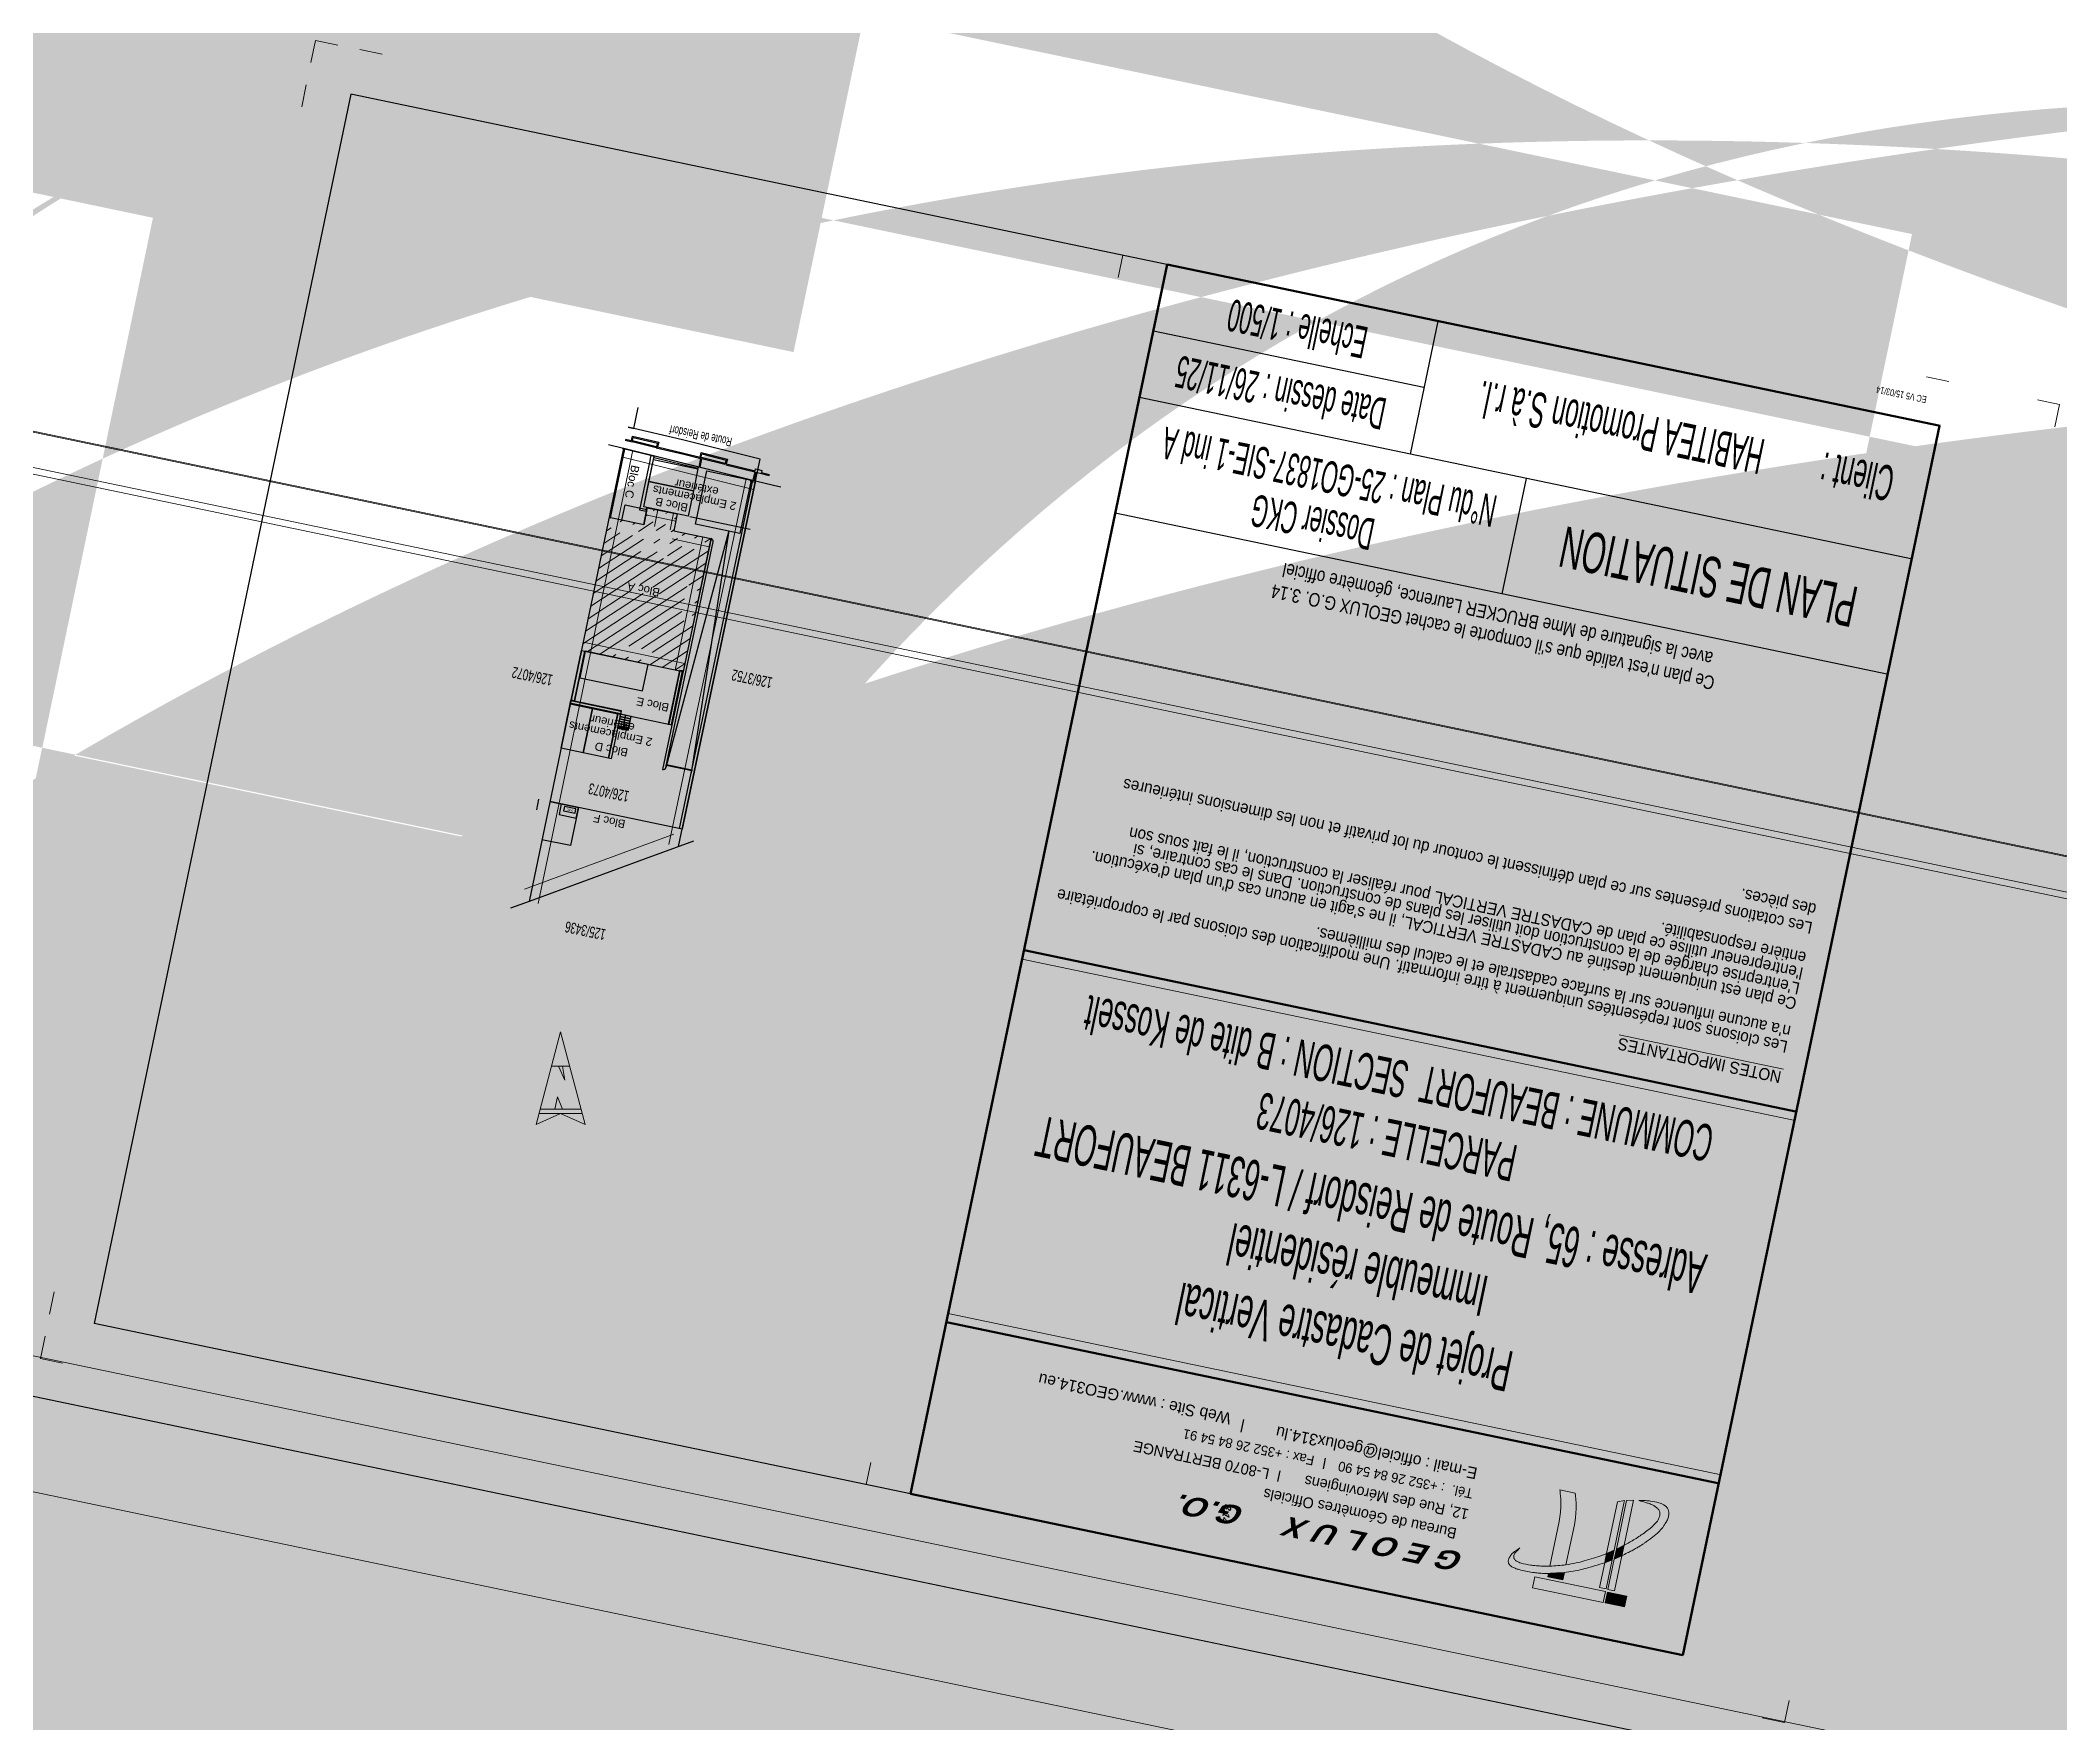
# Model space of a CAD drawing. Header units: metres. Extents: x 33868 to 138362, y -157419 to 151698.
# Drawn here: x 88059.7 to 88282.4, y 101311 to 101496.6 of the extents above; entities that cross this region are included whole.
import ezdxf
from ezdxf.enums import TextEntityAlignment as Align

# ---------------------------------------------------------------- set-up
doc = ezdxf.new("R2010")
doc.units = ezdxf.units.M
doc.header["$MEASUREMENT"] = 0
doc.linetypes.add('( Dashed )', pattern=[0.75, 0.5, -0.25])
doc.layers.add('COTATION', color=7, linetype='Continuous', lineweight=0)
doc.layers.add('COTATIONS MUR', color=7, linetype='Continuous', lineweight=0)
doc.layers.add('not_to_draw', color=8, linetype='Continuous')
doc.layers.add('to_draw', color=3, linetype='Continuous')
doc.styles.add('Standard_0', font='romantic.ttf')
doc.styles.add('Style-Arial', font='arial.ttf')
doc.styles.add('Style-Century Gothic', font='GOTHIC.TTF')
doc.styles.add('Style-Century Gothic IF', font='GOTHIC.TTF')
doc.styles.add('Style-Impact IF', font='')
doc.styles.add('Style-INTL_ENGINEERING', font='INTL_ENGINEERING.shx')
doc.styles.add('STYLE_GENERE_1', font='arial.ttf')
doc.styles.get('Style-Impact IF').set_extended_font_data('Impact', italic=True)
doc.dimstyles.new('COTES CV 1 500', dxfattribs={"dimtxt": 1.2, "dimasz": 0.00012, "dimexe": 0.1, "dimexo": 0.05, "dimgap": 0.16, "dimtad": 1, "dimzin": 1, "dimdsep": 46, "dimtxsty": 'Standard_0', "dimblk": 'TerminatorOpen_0.1', "dimcen": 0, "dimse1": 1, "dimse2": 1, "dimclrd": 7, "dimclre": 7, "dimazin": 3, "dimtfac": 1, "dimtdec": 0, "dimtmove": 0, "dimatfit": 1, "dimldrblk": 'TerminatorOpen_0.1', "dimtzin": 1, "dimlwd": -1})
doc.dimstyles.new('COTES CV 1 500 gris', dxfattribs={"dimtxt": 1.2, "dimasz": 0.00012, "dimexe": 0.1, "dimexo": 0.05, "dimgap": 0.16, "dimtad": 1, "dimzin": 1, "dimdsep": 46, "dimtxsty": 'Standard_0', "dimblk": 'TerminatorOpen_0.1', "dimcen": 0, "dimse1": 1, "dimse2": 1, "dimclrd": 9, "dimclre": 9, "dimazin": 3, "dimtfac": 1, "dimtdec": 0, "dimtmove": 0, "dimatfit": 1, "dimldrblk": 'TerminatorOpen_0.1', "dimtzin": 1, "dimlwd": -1})
doc.dimstyles.new('EP MUR', dxfattribs={"dimtxt": 0.15, "dimasz": 0.15, "dimexe": 1.5e-05, "dimexo": 1.5e-05, "dimgap": 0.015, "dimtad": 1, "dimjust": 4, "dimzin": 9, "dimdsep": 46, "dimtxsty": 'Standard_0', "dimblk": 'TerminatorOpen', "dimcen": 0, "dimse1": 1, "dimse2": 1, "dimclrd": 254, "dimclre": 7, "dimclrt": 7, "dimazin": 3, "dimtfac": 1, "dimtdec": 0, "dimtmove": 0, "dimatfit": 1, "dimldrblk": 'TerminatorOpen', "dimtzin": 9, "dimlwd": -1})

msp = doc.modelspace()

# ---------------------------------------------------------------- texts
at = {"layer": 'not_to_draw', "color": 7, "linetype": 'Continuous', "lineweight": 13}
for s, height, rotation, style, width, p in [('Echelle : 1/500', 3.51, 168.2063, 'Style-Century Gothic', 0.5, (88198.311, 101464.764)), ('Date dessin : 26/11/25', 3.51, 168.2063, 'Style-Century Gothic', 0.5, (88196.451, 101457.722)), ('HABITEA Promotion S.à r.l.', 3.9, 168.19133, 'Style-Century Gothic', 0.5, (88233.965, 101453.892)), ('Route de Reisdorf', 0.972, 168.19133, 'Style-INTL_ENGINEERING', 0.666666, (88132.496, 101452.96)), ('N°du Plan : 25-GO1837-SIE-1 ind A', 3.51, 168.2063, 'Style-Century Gothic', 0.5, (88201.8, 101448.426)), ('Client :', 3.9, 168.19133, 'Style-Century Gothic', 0.5, (88260.015, 101448.448)), ('Dossier CKG', 3.51, 168.2063, 'Style-Century Gothic', 0.5, (88199.968, 101443.432)), ('PLAN DE SITUATION', 4.50196, 168.19133, 'Style-Arial', 0.533333, (88243.637, 101437.425)), ('126/4072', 1.215, 168.19133, 'Style-INTL_ENGINEERING', 0.666666, (88113.922, 101426.449)), ('126/3752', 1.215, 168.19133, 'Style-INTL_ENGINEERING', 0.666666, (88138.153, 101426.157)), ('126/4073', 1.215, 168.19133, 'Style-INTL_ENGINEERING', 0.666666, (88122.353, 101413.623)), ('125/3436', 1.215, 168.19133, 'Style-INTL_ENGINEERING', 0.666666, (88119.775, 101398.381)), ('COMMUNE : BEAUFORT  SECTION : B dite de Kosselt', 4.06125, 168.19133, 'Style-Arial', 0.5, (88209.482, 101382.071)), ('PARCELLE : 126/4073', 4.06125, 168.19133, 'Style-Arial', 0.5, (88208.139, 101375.643)), ('Adresse : 65, Route de Reisdorf / L-6311 BEAUFORT', 4.5, 168.19133, 'Style-Arial', 0.5, (88206.411, 101368.113)), ('Immeuble résidentiel', 4.5, 168.19133, 'Style-Arial', 0.5, (88204.925, 101360.999)), ('Projet de Cadastre Vertical', 4.5, 168.19133, 'Style-Arial', 0.5, (88203.464, 101353.559))]:
    msp.add_text(s, height=height, rotation=rotation, dxfattribs=dict(at, style=style, width=width)).set_placement(p, align=Align.MIDDLE_CENTER)
at = {"layer": 'not_to_draw', "color": 7, "linetype": 'Continuous', "lineweight": 0}
for s, height, style, width, p in [('EC V5 15/03/14', 0.75, 'Style-INTL_ENGINEERING', 0.666665, (88264.928, 101457.512)), ("Ce plan n'est valide que s'il comporte le cachet GEOLUX G.O. 3.14", 1.5, 'Style-Century Gothic', 0.833335, (88219.869, 101430.763))]:
    msp.add_text(s, height=height, rotation=168.19133, dxfattribs=dict(at, style=style, width=width)).set_placement(p, align=Align.MIDDLE_CENTER)
at = {"layer": 'not_to_draw', "color": 7, "linetype": '( Dashed )', "lineweight": 13, "ltscale": 2, "style": 'Style-Arial'}
for s, rotation, p in [('Bloc C', 258.2063, (88124.938, 101447.896)), ('Bloc B', 168.2063, (88129.284, 101445.381)), ('Bloc A', 168.2063, (88126.191, 101436.019)), ('Bloc E', 168.2063, (88127.195, 101423.338)), ('Bloc D', 168.2063, (88122.64, 101418.385)), ('Bloc F', 168.2063, (88122.417, 101410.474))]:
    msp.add_text(s, height=0.9, rotation=rotation, dxfattribs=at).set_placement(p, align=Align.MIDDLE_CENTER)
at = {"layer": 'not_to_draw', "color": 250, "linetype": 'Continuous', "lineweight": 0, "style": 'Style-Century Gothic', "width": 0.833335}
msp.add_text('avec la signature de Mme BRUCKER Laurence, géomètre officiel', height=1.5, rotation=168.19133, dxfattribs=at).set_placement((88220.393, 101433.273), align=Align.MIDDLE_CENTER)
at = {"layer": 'not_to_draw', "color": 7, "linetype": 'Continuous', "lineweight": 13, "style": 'Style-Century Gothic'}
for s, p in [('L-8070 BERTRANGE', (88195.305, 101339.029)), ('12, Rue des Mérovingiens', (88217.29, 101334.562))]:
    msp.add_text(s, height=1.18788, rotation=168.21883, dxfattribs=at).set_placement(p)
at = {"layer": 'not_to_draw', "color": 7, "linetype": 'Continuous', "lineweight": 0, "style": 'Style-Century Gothic IF'}
for s, p in [('Fax : +352 26 84 54 91', (88200.251, 101340.438)), ('Tél.  : +352 26 84 54 90', (88217.754, 101336.786))]:
    msp.add_text(s, height=1.06909, rotation=168.21674, dxfattribs=at).set_placement(p)
at = {"layer": 'not_to_draw', "color": 7, "linetype": 'Continuous', "lineweight": 40, "style": 'Style-Impact IF'}
for s, height, rotation, width, p in [('G E O L U X     G.O. ', 2.18814, 168.21465, 1.501108, (88216.854, 101329.706)), ('3.14', 0.7981, 258.21673, 1.201752, (88190.322, 101335.24))]:
    msp.add_text(s, height=height, rotation=rotation, dxfattribs=dict(at, width=width)).set_placement(p)
at = {"layer": 'not_to_draw', "color": 30, "linetype": 'Continuous', "lineweight": 13, "true_color": 0xec7703, "style": 'Style-Century Gothic'}
msp.add_text('Bureau de Géomètres Officiels', height=1.18788, rotation=168.21883, dxfattribs=at).set_placement((88205.203, 101334.095), align=Align.MIDDLE_CENTER)
at = {"layer": 'not_to_draw', "color": 7, "linetype": '( Dashed )', "lineweight": 13, "ltscale": 2, "char_height": 0.9, "attachment_point": 5, "rotation": 168.20633, "line_spacing_factor": 0.776524, "style": 'Style-Arial'}
for insert in [(88131.934, 101446.703), (88122.675, 101420.689)]:
    msp.add_mtext('2 Emplacements \\Pextérieur', dxfattribs=dict(at, insert=insert))
at = {"layer": 'not_to_draw', "color": 7, "linetype": 'Continuous', "lineweight": 0, "attachment_point": 7}
for s, insert, char_height, rotation, line_spacing_factor, style in [('\\H1x;\\W0.909091;\\C7;Les cotations présentes sur ce plan définissent le contour du lot privatif et non les dimensions intérieures\\P\\P\\P', (88255.984, 101403.039), 1.32, 168.19644, 0.776524, 'Style-Arial'), ("\\H1x;\\W0.909091;\\C7;Ce plan est uniquement destiné au CADASTRE VERTICAL, il ne s'agit en aucun cas d'un plan d'exécution.\\PL'entreprise chargée de la construction doit utiliser les plans de construction. Dans le cas contraire, si \\Pl'entrepreneur utilise ce plan de CADASTRE VERTICAL pour réaliser la construction, il le fait sous son\\Pentière responsabilité.\\P\\P", (88254.938, 101398.031), 1.32, 168.19644, 0.776524, 'Style-Arial'), ("\\H1x;\\W0.909091;NOTES IMPORTANTES\\P\\PLes cloisons sont repésentées uniquement à titre informatif. Une modification des cloisons par le copropriétaire \\Pn'a aucune influence sur la surface cadastrale et le calcul des millièmes.\\P", (88252.819, 101387.88), 1.32, 168.19644, 0.776524, 'Style-Arial'), ('\\H1x;\\W0.909091;\\C7;des pièces.\\P\\P\\P', (88256.404, 101405.051), 1.32, 168.19644, 0.776524, 'Style-Arial'), ('Web Site : www.GEO314.eu', (88191.089, 101345.183), 1.28291, 168.21674, 0.6, 'Style-Century Gothic IF'), ('E-mail : officiel@geolux314.lu', (88218.321, 101339.501), 1.28291, 168.21674, 0.6, 'Style-Century Gothic IF')]:
    msp.add_mtext(s, dxfattribs=dict(at, insert=insert, char_height=char_height, rotation=rotation, line_spacing_factor=line_spacing_factor, style=style))
at = {"layer": 'to_draw', "insert": (88118.054, 101411.706), "char_height": 0.24, "attachment_point": 5, "rotation": 168.20633, "style": 'STYLE_GENERE_1'}
msp.add_mtext('\\A1;PAC', dxfattribs=at)
msp.add_mtext('\\A1;PAC', dxfattribs=at)

# ---------------------------------------------------------------- blocks, each defined once
blk = doc.blocks.new('TerminatorOpen')
at = {"color": 0, "linetype": 'ByBlock', "lineweight": -2}
for q in [(-1, 0.5), (-1, 0), (-1, -0.5)]:
    blk.add_line((0, 0), q, dxfattribs=at)
blk = doc.blocks.new('*D253')
at = {"layer": 'COTATIONS MUR', "color": 254, "linetype": 'Continuous', "transparency": 16777216}
for p, q in [((87913.070167, 101366.949725), (87912.923333, 101366.980383)), ((87913.598767, 101366.839355), (91604.16067, 100596.26425))]:
    blk.add_line(p, q, dxfattribs=at)
at = {"layer": 'Defpoints', "color": 0, "linetype": 'Continuous', "lineweight": 13, "transparency": 16777216}
for p in [(87913.245356, 101367.054875), (87913.451934, 101366.870014), (87913.48029, 101367.005822)]:
    blk.add_point(p, dxfattribs=at)
at = {"layer": 'COTATIONS MUR', "color": 254, "linetype": 'Continuous', "transparency": 16777216, "xscale": 0.15, "yscale": 0.15, "zscale": 0.15}
for p, rotation in [((87913.217, 101366.919067), 348.206299), ((87913.451934, 101366.870014), 168.206299)]:
    blk.add_blockref('TerminatorOpen', p, dxfattribs=dict(at, rotation=rotation))
at = {"layer": 'COTATIONS MUR', "color": 7, "linetype": 'Continuous', "transparency": 16777216, "insert": (89602.030554, 100229.977674), "char_height": 0.15, "attachment_point": 5, "rotation": 168.20632501, "style": 'Standard_0'}
blk.add_mtext('\\H1500;0.24', dxfattribs=at)
blk = doc.blocks.new('*D254')
at = {"layer": 'COTATIONS MUR', "color": 254, "linetype": 'Continuous', "transparency": 16777216}
for p, q in [((87908.249271, 101362.808375), (87148.105231, 97722.204607)), ((87908.294236, 101363.023731), (87908.279929, 101362.955209))]:
    blk.add_line(p, q, dxfattribs=at)
at = {"layer": 'Defpoints', "color": 0, "linetype": 'Continuous', "lineweight": 13, "transparency": 16777216}
for p in [(87907.909881, 101362.879239), (87907.985504, 101363.241428), (87908.324895, 101363.170565)]:
    blk.add_point(p, dxfattribs=at)
at = {"layer": 'COTATIONS MUR', "color": 254, "linetype": 'Continuous', "transparency": 16777216, "xscale": 0.15, "yscale": 0.15, "zscale": 0.15}
for p, rotation in [((87908.249271, 101362.808375), 258.206299), ((87908.324895, 101363.170565), 78.206299)]:
    blk.add_blockref('TerminatorOpen', p, dxfattribs=dict(at, rotation=rotation))
at = {"layer": 'COTATIONS MUR', "color": 7, "linetype": 'Continuous', "transparency": 16777216, "insert": (88279.720721, 99385.510493), "char_height": 0.15, "attachment_point": 5, "rotation": 258.20632501, "style": 'Standard_0'}
blk.add_mtext('\\H1500;0.37', dxfattribs=at)
blk = doc.blocks.new('*D255')
at = {"layer": 'COTATIONS MUR', "color": 254, "linetype": 'Continuous', "transparency": 16777216}
for p, q in [((87913.751962, 101382.987063), (88684.327068, 105073.548966)), ((87913.641592, 101382.458462), (87913.610934, 101382.311629))]:
    blk.add_line(p, q, dxfattribs=at)
at = {"layer": 'Defpoints', "color": 0, "linetype": 'Continuous', "lineweight": 13, "transparency": 16777216}
for p in [(87913.631523, 101382.613799), (87913.680577, 101382.848733), (87913.721304, 101382.840229)]:
    blk.add_point(p, dxfattribs=at)
at = {"layer": 'COTATIONS MUR', "color": 254, "linetype": 'Continuous', "transparency": 16777216, "xscale": 0.15, "yscale": 0.15, "zscale": 0.15}
for p, rotation in [((87913.67225, 101382.605296), 78.206299), ((87913.721304, 101382.840229), 258.206299)]:
    blk.add_blockref('TerminatorOpen', p, dxfattribs=dict(at, rotation=rotation))
at = {"layer": 'COTATIONS MUR', "color": 7, "linetype": 'Continuous', "transparency": 16777216, "insert": (89050.613643, 103071.41885), "char_height": 0.15, "attachment_point": 5, "rotation": 258.20632501, "style": 'Standard_0'}
blk.add_mtext('\\H1500;0.24', dxfattribs=at)
blk = doc.blocks.new('*D256')
at = {"layer": 'COTATIONS MUR', "color": 254, "linetype": 'Continuous', "transparency": 16777216}
for p, q in [((87913.893263, 101380.212206), (88670.862631, 105005.611324)), ((87913.796179, 101379.747233), (87913.76552, 101379.6004))]:
    blk.add_line(p, q, dxfattribs=at)
at = {"layer": 'Defpoints', "color": 0, "linetype": 'Continuous', "lineweight": 13, "transparency": 16777216}
for p in [(87913.794985, 101379.900717), (87913.830753, 101380.072023), (87913.862605, 101380.065372)]:
    blk.add_point(p, dxfattribs=at)
at = {"layer": 'COTATIONS MUR', "color": 254, "linetype": 'Continuous', "transparency": 16777216, "xscale": 0.15, "yscale": 0.15, "zscale": 0.15}
for p, rotation in [((87913.826837, 101379.894067), 78.206299), ((87913.862605, 101380.065372), 258.206299)]:
    blk.add_blockref('TerminatorOpen', p, dxfattribs=dict(at, rotation=rotation))
at = {"layer": 'COTATIONS MUR', "color": 7, "linetype": 'Continuous', "transparency": 16777216, "insert": (89043.952076, 103036.0626), "char_height": 0.15, "attachment_point": 5, "rotation": 258.20632501, "style": 'Standard_0'}
blk.add_mtext('\\H1500;0.18', dxfattribs=at)
blk = doc.blocks.new('*D257')
at = {"layer": 'COTATIONS MUR', "color": 254, "linetype": 'Continuous', "transparency": 16777216}
for p, q in [((87913.305024, 101378.07226), (87141.822869, 97683.166171)), ((87913.390867, 101378.483394), (87913.421526, 101378.630228))]:
    blk.add_line(p, q, dxfattribs=at)
at = {"layer": 'Defpoints', "color": 0, "linetype": 'Continuous', "lineweight": 13, "transparency": 16777216}
for p in [(87913.285021, 101378.229672), (87913.309548, 101378.347139), (87913.360209, 101378.336561)]:
    blk.add_point(p, dxfattribs=at)
at = {"layer": 'COTATIONS MUR', "color": 254, "linetype": 'Continuous', "transparency": 16777216, "xscale": 0.15, "yscale": 0.15, "zscale": 0.15}
for p, rotation in [((87913.335683, 101378.219094), 78.206299), ((87913.360209, 101378.336561), 258.206299)]:
    blk.add_blockref('TerminatorOpen', p, dxfattribs=dict(at, rotation=rotation))
at = {"layer": 'COTATIONS MUR', "color": 7, "linetype": 'Continuous', "transparency": 16777216, "insert": (88279.107417, 99373.623218), "char_height": 0.15, "attachment_point": 5, "rotation": 258.20632501, "style": 'Standard_0'}
blk.add_mtext('\\H1500;0.12', dxfattribs=at)
blk = doc.blocks.new('*D258')
at = {"layer": 'COTATIONS MUR', "color": 254, "linetype": 'Continuous', "transparency": 16777216}
for p, q in [((87912.953912, 101376.388479), (87141.471756, 97681.48239)), ((87913.039755, 101376.799613), (87913.070413, 101376.946446))]:
    blk.add_line(p, q, dxfattribs=at)
at = {"layer": 'Defpoints', "color": 0, "linetype": 'Continuous', "lineweight": 13, "transparency": 16777216}
for p in [(87912.98457, 101376.535312), (87913.0175, 101376.528437), (87913.042026, 101376.645904)]:
    blk.add_point(p, dxfattribs=at)
at = {"layer": 'COTATIONS MUR', "color": 254, "linetype": 'Continuous', "transparency": 16777216, "xscale": 0.15, "yscale": 0.15, "zscale": 0.15}
for p, rotation in [((87912.98457, 101376.535312), 78.206299), ((87913.009096, 101376.652779), 258.206299)]:
    blk.add_blockref('TerminatorOpen', p, dxfattribs=dict(at, rotation=rotation))
at = {"layer": 'COTATIONS MUR', "color": 7, "linetype": 'Continuous', "transparency": 16777216, "insert": (88278.756304, 99371.939436), "char_height": 0.15, "attachment_point": 5, "rotation": 258.20632501, "style": 'Standard_0'}
blk.add_mtext('\\H1500;0.12', dxfattribs=at)
blk = doc.blocks.new('*D259')
at = {"layer": 'COTATIONS MUR', "color": 254, "linetype": 'Continuous', "transparency": 16777216}
for p, q in [((87910.188998, 101375.09121), (87139.613892, 97684.529306)), ((87910.299368, 101375.61981), (87910.330026, 101375.766644))]:
    blk.add_line(p, q, dxfattribs=at)
at = {"layer": 'Defpoints', "color": 0, "linetype": 'Continuous', "lineweight": 13, "transparency": 16777216}
for p in [(87910.219657, 101375.238043), (87910.290582, 101375.223234), (87910.339635, 101375.458168)]:
    blk.add_point(p, dxfattribs=at)
at = {"layer": 'COTATIONS MUR', "color": 254, "linetype": 'Continuous', "transparency": 16777216, "xscale": 0.15, "yscale": 0.15, "zscale": 0.15}
for p, rotation in [((87910.219657, 101375.238043), 78.206299), ((87910.26871, 101375.472977), 258.206299)]:
    blk.add_blockref('TerminatorOpen', p, dxfattribs=dict(at, rotation=rotation))
at = {"layer": 'COTATIONS MUR', "color": 7, "linetype": 'Continuous', "transparency": 16777216, "insert": (88276.444916, 99372.81426), "char_height": 0.15, "attachment_point": 5, "rotation": 258.20632501, "style": 'Standard_0'}
blk.add_mtext('\\H1500;0.24', dxfattribs=at)
blk = doc.blocks.new('*D260')
at = {"layer": 'COTATIONS MUR', "color": 254, "linetype": 'Continuous', "transparency": 16777216}
for p, q in [((87911.372339, 101377.838733), (87911.42422, 101377.8279)), ((87911.571054, 101377.797242), (91528.281801, 100622.641973))]:
    blk.add_line(p, q, dxfattribs=at)
at = {"layer": 'Defpoints', "color": 0, "linetype": 'Continuous', "lineweight": 13, "transparency": 16777216}
for p in [(87911.226431, 101377.873825), (87911.571054, 101377.797242), (87911.571979, 101377.801676)]:
    blk.add_point(p, dxfattribs=at)
at = {"layer": 'COTATIONS MUR', "color": 254, "linetype": 'Continuous', "transparency": 16777216, "xscale": 0.15, "yscale": 0.15, "zscale": 0.15}
for p, rotation in [((87911.225505, 101377.869391), 168.206299), ((87911.571054, 101377.797242), 348.206299)]:
    blk.add_blockref('TerminatorOpen', p, dxfattribs=dict(at, rotation=rotation))
at = {"layer": 'COTATIONS MUR', "color": 7, "linetype": 'Continuous', "transparency": 16777216, "insert": (89560.582877, 100236.698968), "char_height": 0.15, "attachment_point": 5, "rotation": 168.20632501, "style": 'Standard_0'}
blk.add_mtext('\\H1500;0.35', dxfattribs=at)
blk = doc.blocks.new('*D261')
at = {"layer": 'COTATIONS MUR', "color": 254, "linetype": 'Continuous', "transparency": 16777216}
for p, q in [((87906.979527, 101378.726091), (87906.832693, 101378.756749)), ((87907.555114, 101378.60591), (91572.051903, 100613.4731))]:
    blk.add_line(p, q, dxfattribs=at)
at = {"layer": 'Defpoints', "color": 0, "linetype": 'Continuous', "lineweight": 13, "transparency": 16777216}
for p in [(87907.137377, 101378.748195), (87907.408281, 101378.636569), (87907.419297, 101378.689331)]:
    blk.add_point(p, dxfattribs=at)
at = {"layer": 'COTATIONS MUR', "color": 254, "linetype": 'Continuous', "transparency": 16777216, "xscale": 0.15, "yscale": 0.15, "zscale": 0.15}
for p, rotation in [((87907.12636, 101378.695433), 348.206299), ((87907.408281, 101378.636569), 168.206299)]:
    blk.add_blockref('TerminatorOpen', p, dxfattribs=dict(at, rotation=rotation))
at = {"layer": 'COTATIONS MUR', "color": 7, "linetype": 'Continuous', "transparency": 16777216, "insert": (89581.367008, 100236.863052), "char_height": 0.15, "attachment_point": 5, "rotation": 168.20632501, "style": 'Standard_0'}
blk.add_mtext('\\H1500;0.29', dxfattribs=at)
blk = doc.blocks.new('*D262')
at = {"layer": 'COTATIONS MUR', "color": 254, "linetype": 'Continuous', "transparency": 16777216}
for p, q in [((87905.39559, 101383.546996), (87905.503268, 101383.524513)), ((87905.650102, 101383.493855), (91424.616672, 100648.747193))]:
    blk.add_line(p, q, dxfattribs=at)
at = {"layer": 'Defpoints', "color": 0, "linetype": 'Continuous', "lineweight": 13, "transparency": 16777216}
for p in [(87905.248757, 101383.577654), (87905.265159, 101383.656209), (87905.666503, 101383.57241)]:
    blk.add_point(p, dxfattribs=at)
at = {"layer": 'COTATIONS MUR', "color": 254, "linetype": 'Continuous', "transparency": 16777216, "xscale": 0.15, "yscale": 0.15, "zscale": 0.15}
for p, rotation in [((87905.248757, 101383.577654), 168.206299), ((87905.650102, 101383.493855), 348.206299)]:
    blk.add_blockref('TerminatorOpen', p, dxfattribs=dict(at, rotation=rotation))
at = {"layer": 'COTATIONS MUR', "color": 7, "linetype": 'Continuous', "transparency": 16777216, "insert": (89508.284222, 100264.546395), "char_height": 0.15, "attachment_point": 5, "rotation": 168.20632501, "style": 'Standard_0'}
blk.add_mtext('\\H1500;0.41', dxfattribs=at)
blk = doc.blocks.new('*D263')
at = {"layer": 'COTATIONS MUR', "color": 254, "linetype": 'Continuous', "transparency": 16777216}
for p, q in [((87935.838186, 101474.422993), (87936.004598, 101474.388247)), ((87936.151431, 101474.357589), (91576.7552, 100714.213549))]:
    blk.add_line(p, q, dxfattribs=at)
at = {"layer": 'Defpoints', "color": 0, "linetype": 'Continuous', "lineweight": 13, "transparency": 16777216}
for p in [(87935.793591, 101474.943309), (87936.151431, 101474.357589), (87936.25367, 101474.847246)]:
    blk.add_point(p, dxfattribs=at)
at = {"layer": 'COTATIONS MUR', "color": 254, "linetype": 'Continuous', "transparency": 16777216, "xscale": 0.15, "yscale": 0.15, "zscale": 0.15}
for p, rotation in [((87935.691353, 101474.453652), 168.206299), ((87936.151431, 101474.357589), 348.206299)]:
    blk.add_blockref('TerminatorOpen', p, dxfattribs=dict(at, rotation=rotation))
at = {"layer": 'COTATIONS MUR', "color": 7, "linetype": 'Continuous', "transparency": 16777216, "insert": (89599.604151, 100342.711441), "char_height": 0.15, "attachment_point": 5, "rotation": 168.20632501, "style": 'Standard_0'}
blk.add_mtext('\\H1500;0.47', dxfattribs=at)
blk = doc.blocks.new('*D264')
at = {"layer": 'COTATIONS MUR', "color": 254, "linetype": 'Continuous', "transparency": 16777216}
for p, q in [((87936.919113, 101482.717684), (88697.063153, 105123.321452)), ((87936.853709, 101482.404439), (87936.888455, 101482.570851))]:
    blk.add_line(p, q, dxfattribs=at)
at = {"layer": 'Defpoints', "color": 0, "linetype": 'Continuous', "lineweight": 13, "transparency": 16777216}
for p in [(87936.816085, 101482.25906), (87936.912147, 101482.719138), (87936.919113, 101482.717684)]:
    blk.add_point(p, dxfattribs=at)
at = {"layer": 'COTATIONS MUR', "color": 254, "linetype": 'Continuous', "transparency": 16777216, "xscale": 0.15, "yscale": 0.15, "zscale": 0.15}
for p, rotation in [((87936.823051, 101482.257606), 258.206299), ((87936.919113, 101482.717684), 78.206299)]:
    blk.add_blockref('TerminatorOpen', p, dxfattribs=dict(at, rotation=rotation))
at = {"layer": 'COTATIONS MUR', "color": 7, "linetype": 'Continuous', "transparency": 16777216, "insert": (89068.565262, 103146.170403), "char_height": 0.15, "attachment_point": 5, "rotation": 258.20632501, "style": 'Standard_0'}
blk.add_mtext('\\H1500;0.47', dxfattribs=at)
blk = doc.blocks.new('*D265')
at = {"layer": 'COTATIONS MUR', "color": 254, "linetype": 'Continuous', "transparency": 16777216}
for p, q in [((87925.828818, 101481.270271), (87925.936496, 101481.247788)), ((87926.083329, 101481.21713), (91445.049899, 100746.470468))]:
    blk.add_line(p, q, dxfattribs=at)
at = {"layer": 'Defpoints', "color": 0, "linetype": 'Continuous', "lineweight": 13, "transparency": 16777216}
for p in [(87925.681984, 101481.300929), (87925.711613, 101481.442834), (87926.112958, 101481.359035)]:
    blk.add_point(p, dxfattribs=at)
at = {"layer": 'COTATIONS MUR', "color": 254, "linetype": 'Continuous', "transparency": 16777216, "xscale": 0.15, "yscale": 0.15, "zscale": 0.15}
for p, rotation in [((87925.681984, 101481.300929), 168.206299), ((87926.083329, 101481.21713), 348.206299)]:
    blk.add_blockref('TerminatorOpen', p, dxfattribs=dict(at, rotation=rotation))
at = {"layer": 'COTATIONS MUR', "color": 7, "linetype": 'Continuous', "transparency": 16777216, "insert": (89528.717449, 100362.26967), "char_height": 0.15, "attachment_point": 5, "rotation": 168.20632501, "style": 'Standard_0'}
blk.add_mtext('\\H1500;0.41', dxfattribs=at)
blk = doc.blocks.new('*D266')
at = {"layer": 'COTATIONS MUR', "color": 254, "linetype": 'Continuous', "transparency": 16777216}
for p, q in [((87932.292228, 101468.648894), (87932.263613, 101468.511849)), ((87932.232955, 101468.365016), (87161.657849, 97777.803112))]:
    blk.add_line(p, q, dxfattribs=at)
at = {"layer": 'Defpoints', "color": 0, "linetype": 'Continuous', "lineweight": 13, "transparency": 16777216}
for p in [(87932.291856, 101468.802206), (87932.322886, 101468.795727), (87932.201925, 101468.371495)]:
    blk.add_point(p, dxfattribs=at)
at = {"layer": 'COTATIONS MUR', "color": 254, "linetype": 'Continuous', "transparency": 16777216, "xscale": 0.15, "yscale": 0.15, "zscale": 0.15}
for p, rotation in [((87932.232955, 101468.365016), 258.206299), ((87932.322886, 101468.795727), 78.206299)]:
    blk.add_blockref('TerminatorOpen', p, dxfattribs=dict(at, rotation=rotation))
at = {"layer": 'COTATIONS MUR', "color": 7, "linetype": 'Continuous', "transparency": 16777216, "insert": (88298.488872, 99466.088066), "char_height": 0.15, "attachment_point": 5, "rotation": 258.20632501, "style": 'Standard_0'}
blk.add_mtext('\\H1500;0.44', dxfattribs=at)
blk = doc.blocks.new('*D268')
at = {"layer": 'COTATIONS MUR', "color": 254, "linetype": 'Continuous', "transparency": 16777216}
for p, q in [((87931.578159, 101477.898901), (88700.344074, 105168.838094)), ((87931.46807, 101477.370349), (87931.437484, 101477.2235))]:
    blk.add_line(p, q, dxfattribs=at)
at = {"layer": 'Defpoints', "color": 0, "linetype": 'Continuous', "lineweight": 13, "transparency": 16777216}
for p in [(87931.475279, 101477.522066), (87931.524196, 101477.756922), (87931.547573, 101477.752052)]:
    blk.add_point(p, dxfattribs=at)
at = {"layer": 'COTATIONS MUR', "color": 254, "linetype": 'Continuous', "transparency": 16777216, "xscale": 0.15, "yscale": 0.15, "zscale": 0.15}
for p, rotation in [((87931.498656, 101477.517197), 78.234385), ((87931.547573, 101477.752052), 258.234385)]:
    blk.add_blockref('TerminatorOpen', p, dxfattribs=dict(at, rotation=rotation))
at = {"layer": 'COTATIONS MUR', "color": 7, "linetype": 'Continuous', "transparency": 16777216, "insert": (87564.340778, 103479.996073), "char_height": 0.15, "attachment_point": 5, "rotation": 78.23436139, "style": 'Standard_0'}
blk.add_mtext('\\H1500;0.24', dxfattribs=at)
blk = doc.blocks.new('*D269')
at = {"layer": 'COTATIONS MUR', "color": 254, "linetype": 'Continuous', "transparency": 16777216}
for p, q in [((87929.732771, 101480.316135), (87929.585938, 101480.346793)), ((87930.261372, 101480.205765), (91620.823275, 100709.63066))]:
    blk.add_line(p, q, dxfattribs=at)
at = {"layer": 'Defpoints', "color": 0, "linetype": 'Continuous', "lineweight": 13, "transparency": 16777216}
for p in [(87929.879605, 101480.285477), (87929.913632, 101480.448446), (87930.148566, 101480.399393)]:
    blk.add_point(p, dxfattribs=at)
at = {"layer": 'COTATIONS MUR', "color": 254, "linetype": 'Continuous', "transparency": 16777216, "xscale": 0.15, "yscale": 0.15, "zscale": 0.15}
for p, rotation in [((87929.879605, 101480.285477), 348.206299), ((87930.114538, 101480.236424), 168.206299)]:
    blk.add_blockref('TerminatorOpen', p, dxfattribs=dict(at, rotation=rotation))
at = {"layer": 'COTATIONS MUR', "color": 7, "linetype": 'Continuous', "transparency": 16777216, "insert": (89618.693159, 100343.344084), "char_height": 0.15, "attachment_point": 5, "rotation": 168.20632501, "style": 'Standard_0'}
blk.add_mtext('\\H1500;0.24', dxfattribs=at)
blk = doc.blocks.new('*D270')
at = {"layer": 'COTATIONS MUR', "color": 254, "linetype": 'Continuous', "transparency": 16777216}
for p, q in [((87934.736858, 101475.196897), (88709.070518, 105169.506455)), ((87934.650697, 101474.78583), (87934.619926, 101474.63902))]:
    blk.add_line(p, q, dxfattribs=at)
at = {"layer": 'Defpoints', "color": 0, "linetype": 'Continuous', "lineweight": 13, "transparency": 16777216}
for p in [(87934.549745, 101474.960249), (87934.574362, 101475.077697), (87934.706086, 101475.050088)]:
    blk.add_point(p, dxfattribs=at)
at = {"layer": 'COTATIONS MUR', "color": 254, "linetype": 'Continuous', "transparency": 16777216, "xscale": 0.15, "yscale": 0.15, "zscale": 0.15}
for p, rotation in [((87934.706086, 101475.050088), 258.162078), ((87934.681469, 101474.93264), 78.162078)]:
    blk.add_blockref('TerminatorOpen', p, dxfattribs=dict(at, rotation=rotation))
at = {"layer": 'COTATIONS MUR', "color": 7, "linetype": 'Continuous', "transparency": 16777216, "insert": (89073.356536, 103164.922492), "char_height": 0.15, "attachment_point": 5, "rotation": 258.16207353, "style": 'Standard_0'}
blk.add_mtext('\\H1500;0.12', dxfattribs=at)
blk = doc.blocks.new('*D271')
at = {"layer": 'COTATIONS MUR', "color": 254, "linetype": 'Continuous', "transparency": 16777216}
for p, q in [((87934.634621, 101478.972717), (88706.116776, 105173.878806)), ((87934.548778, 101478.561584), (87934.518119, 101478.41475))]:
    blk.add_line(p, q, dxfattribs=at)
at = {"layer": 'Defpoints', "color": 0, "linetype": 'Continuous', "lineweight": 13, "transparency": 16777216}
for p in [(87934.447559, 101478.735953), (87934.472085, 101478.853419), (87934.603963, 101478.825884)]:
    blk.add_point(p, dxfattribs=at)
at = {"layer": 'COTATIONS MUR', "color": 254, "linetype": 'Continuous', "transparency": 16777216, "xscale": 0.15, "yscale": 0.15, "zscale": 0.15}
for p, rotation in [((87934.579436, 101478.708417), 78.206299), ((87934.603963, 101478.825884), 258.206299)]:
    blk.add_blockref('TerminatorOpen', p, dxfattribs=dict(at, rotation=rotation))
at = {"layer": 'COTATIONS MUR', "color": 7, "linetype": 'Continuous', "transparency": 16777216, "insert": (89071.949827, 103169.576597), "char_height": 0.15, "attachment_point": 5, "rotation": 258.20632501, "style": 'Standard_0'}
blk.add_mtext('\\H1500;0.12', dxfattribs=at)
blk = doc.blocks.new('*D273')
at = {"layer": 'COTATIONS MUR', "color": 254, "linetype": 'Continuous', "transparency": 16777216}
for p, q in [((87927.459033, 101476.91684), (87927.3122, 101476.947498)), ((87927.870167, 101476.830997), (91622.776256, 100705.348842))]:
    blk.add_line(p, q, dxfattribs=at)
at = {"layer": 'Defpoints', "color": 0, "linetype": 'Continuous', "lineweight": 13, "transparency": 16777216}
for p in [(87927.605867, 101476.886182), (87927.609107, 101476.901703), (87927.726574, 101476.877176)]:
    blk.add_point(p, dxfattribs=at)
at = {"layer": 'COTATIONS MUR', "color": 254, "linetype": 'Continuous', "transparency": 16777216, "xscale": 0.15, "yscale": 0.15, "zscale": 0.15}
for p, rotation in [((87927.605867, 101476.886182), 348.206299), ((87927.723333, 101476.861655), 168.206299)]:
    blk.add_blockref('TerminatorOpen', p, dxfattribs=dict(at, rotation=rotation))
at = {"layer": 'COTATIONS MUR', "color": 7, "linetype": 'Continuous', "transparency": 16777216, "insert": (89618.474047, 100339.515791), "char_height": 0.15, "attachment_point": 5, "rotation": 168.20632501, "style": 'Standard_0'}
blk.add_mtext('\\H1500;0.12', dxfattribs=at)
blk = doc.blocks.new('*D274')
at = {"layer": 'COTATIONS MUR', "color": 254, "linetype": 'Continuous', "transparency": 16777216}
for p, q in [((87925.625737, 101477.006747), (88697.107892, 105171.912836)), ((87925.539894, 101476.595614), (87925.509236, 101476.44878))]:
    blk.add_line(p, q, dxfattribs=at)
at = {"layer": 'Defpoints', "color": 0, "linetype": 'Continuous', "lineweight": 13, "transparency": 16777216}
for p in [(87925.595079, 101476.859914), (87925.663642, 101476.72301), (87925.688169, 101476.840477)]:
    blk.add_point(p, dxfattribs=at)
at = {"layer": 'COTATIONS MUR', "color": 254, "linetype": 'Continuous', "transparency": 16777216, "xscale": 0.15, "yscale": 0.15, "zscale": 0.15}
for p, rotation in [((87925.570552, 101476.742447), 78.206299), ((87925.595079, 101476.859914), 258.206299)]:
    blk.add_blockref('TerminatorOpen', p, dxfattribs=dict(at, rotation=rotation))
at = {"layer": 'COTATIONS MUR', "color": 7, "linetype": 'Continuous', "transparency": 16777216, "insert": (89062.940943, 103167.610627), "char_height": 0.15, "attachment_point": 5, "rotation": 258.20632501, "style": 'Standard_0'}
blk.add_mtext('\\H1500;0.12', dxfattribs=at)
blk = doc.blocks.new('*D275')
at = {"layer": 'COTATIONS MUR', "color": 254, "linetype": 'Continuous', "transparency": 16777216}
for p, q in [((87955.648381, 101572.35865), (87198.679013, 97946.959531)), ((87955.745465, 101572.823622), (87955.776124, 101572.970456))]:
    blk.add_line(p, q, dxfattribs=at)
at = {"layer": 'Defpoints', "color": 0, "linetype": 'Continuous', "lineweight": 13, "transparency": 16777216}
for p in [(87955.559356, 101572.530473), (87955.595124, 101572.701778), (87955.714807, 101572.676789)]:
    blk.add_point(p, dxfattribs=at)
at = {"layer": 'COTATIONS MUR', "color": 254, "linetype": 'Continuous', "transparency": 16777216, "xscale": 0.15, "yscale": 0.15, "zscale": 0.15}
for p, rotation in [((87955.679039, 101572.505483), 78.206299), ((87955.714807, 101572.676789), 258.206299)]:
    blk.add_blockref('TerminatorOpen', p, dxfattribs=dict(at, rotation=rotation))
at = {"layer": 'COTATIONS MUR', "color": 7, "linetype": 'Continuous', "transparency": 16777216, "insert": (88328.707167, 99602.663092), "char_height": 0.15, "attachment_point": 5, "rotation": 258.20632501, "style": 'Standard_0'}
blk.add_mtext('\\H1500;0.18', dxfattribs=at)
blk = doc.blocks.new('*D276')
at = {"layer": 'COTATIONS MUR', "color": 254, "linetype": 'Continuous', "transparency": 16777216}
for p, q in [((87950.547538, 101567.430085), (87182.240055, 97887.728646)), ((87950.610829, 101567.73321), (87950.578196, 101567.576919))]:
    blk.add_line(p, q, dxfattribs=at)
at = {"layer": 'Defpoints', "color": 0, "linetype": 'Continuous', "lineweight": 13, "transparency": 16777216}
for p in [(87950.49941, 101567.440134), (87950.59336, 101567.890092), (87950.641487, 101567.880043)]:
    blk.add_point(p, dxfattribs=at)
at = {"layer": 'COTATIONS MUR', "color": 254, "linetype": 'Continuous', "transparency": 16777216, "xscale": 0.15, "yscale": 0.15, "zscale": 0.15}
for p, rotation in [((87950.547538, 101567.430085), 258.206299), ((87950.641487, 101567.880043), 78.206299)]:
    blk.add_blockref('TerminatorOpen', p, dxfattribs=dict(at, rotation=rotation))
at = {"layer": 'COTATIONS MUR', "color": 7, "linetype": 'Continuous', "transparency": 16777216, "insert": (88323.367498, 99569.449556), "char_height": 0.15, "attachment_point": 5, "rotation": 258.20632501, "style": 'Standard_0'}
blk.add_mtext('\\H1500;0.46', dxfattribs=at)
blk = doc.blocks.new('*D277')
at = {"layer": 'COTATIONS MUR', "color": 254, "linetype": 'Continuous', "transparency": 16777216}
for p, q in [((87957.142482, 101573.948089), (87957.29883, 101573.915456)), ((87957.445666, 101573.884809), (91637.204561, 100805.852553))]:
    blk.add_line(p, q, dxfattribs=at)
at = {"layer": 'Defpoints', "color": 0, "linetype": 'Continuous', "lineweight": 13, "transparency": 16777216}
for p in [(87957.003057, 101574.014245), (87957.445666, 101573.884809), (87957.453077, 101573.920317)]:
    blk.add_point(p, dxfattribs=at)
at = {"layer": 'COTATIONS MUR', "color": 254, "linetype": 'Continuous', "transparency": 16777216, "xscale": 0.15, "yscale": 0.15, "zscale": 0.15}
for p, rotation in [((87956.995646, 101573.978736), 168.210585), ((87957.445666, 101573.884809), 348.210585)]:
    blk.add_blockref('TerminatorOpen', p, dxfattribs=dict(at, rotation=rotation))
at = {"layer": 'COTATIONS MUR', "color": 7, "linetype": 'Continuous', "transparency": 16777216, "insert": (89639.398758, 100432.852506), "char_height": 0.15, "attachment_point": 5, "rotation": 168.21059497, "style": 'Standard_0'}
blk.add_mtext('\\H1500;0.46', dxfattribs=at)
blk = doc.blocks.new('*D278')
at = {"layer": 'COTATIONS MUR', "color": 254, "linetype": 'Continuous', "transparency": 16777216}
for p, q in [((87954.349473, 101578.905699), (88714.493513, 105219.509467)), ((87954.28398, 101578.59203), (87954.318815, 101578.758865))]:
    blk.add_line(p, q, dxfattribs=at)
at = {"layer": 'Defpoints', "color": 0, "linetype": 'Continuous', "lineweight": 13, "transparency": 16777216}
for p in [(87954.205194, 101578.455245), (87954.301345, 101578.915747), (87954.349473, 101578.905699)]:
    blk.add_point(p, dxfattribs=at)
at = {"layer": 'COTATIONS MUR', "color": 254, "linetype": 'Continuous', "transparency": 16777216, "xscale": 0.15, "yscale": 0.15, "zscale": 0.15}
for p, rotation in [((87954.253322, 101578.445196), 258.206299), ((87954.349473, 101578.905699), 78.206299)]:
    blk.add_blockref('TerminatorOpen', p, dxfattribs=dict(at, rotation=rotation))
at = {"layer": 'COTATIONS MUR', "color": 7, "linetype": 'Continuous', "transparency": 16777216, "insert": (89085.995622, 103242.358418), "char_height": 0.15, "attachment_point": 5, "rotation": 258.20632501, "style": 'Standard_0'}
blk.add_mtext('\\H1500;0.47', dxfattribs=at)
blk = doc.blocks.new('*D280')
at = {"layer": 'COTATIONS MUR', "color": 254, "linetype": 'Continuous', "transparency": 16777216}
for p, q in [((87949.73003, 101575.991637), (87949.583197, 101576.022295)), ((87950.258631, 101575.881267), (91640.820534, 100805.306161))]:
    blk.add_line(p, q, dxfattribs=at)
at = {"layer": 'Defpoints', "color": 0, "linetype": 'Continuous', "lineweight": 13, "transparency": 16777216}
for p in [(87949.876863, 101575.960979), (87949.904641, 101576.094015), (87950.139575, 101576.044962)]:
    blk.add_point(p, dxfattribs=at)
at = {"layer": 'COTATIONS MUR', "color": 254, "linetype": 'Continuous', "transparency": 16777216, "xscale": 0.15, "yscale": 0.15, "zscale": 0.15}
for p, rotation in [((87949.876863, 101575.960979), 348.206299), ((87950.111797, 101575.911925), 168.206299)]:
    blk.add_blockref('TerminatorOpen', p, dxfattribs=dict(at, rotation=rotation))
at = {"layer": 'COTATIONS MUR', "color": 7, "linetype": 'Continuous', "transparency": 16777216, "insert": (89638.690417, 100439.019586), "char_height": 0.15, "attachment_point": 5, "rotation": 168.20632501, "style": 'Standard_0'}
blk.add_mtext('\\H1500;0.24', dxfattribs=at)
blk = doc.blocks.new('*D282')
at = {"layer": 'COTATIONS MUR', "color": 254, "linetype": 'Continuous', "transparency": 16777216}
for p, q in [((87954.929982, 101574.949712), (88726.412137, 105269.855801)), ((87954.845161, 101574.543472), (87954.814502, 101574.396639))]:
    blk.add_line(p, q, dxfattribs=at)
at = {"layer": 'Defpoints', "color": 0, "linetype": 'Continuous', "lineweight": 13, "transparency": 16777216}
for p in [(87954.837032, 101574.698405), (87954.860536, 101574.810977), (87954.899324, 101574.802878)]:
    blk.add_point(p, dxfattribs=at)
at = {"layer": 'COTATIONS MUR', "color": 254, "linetype": 'Continuous', "transparency": 16777216, "xscale": 0.15, "yscale": 0.15, "zscale": 0.15}
for p, rotation in [((87954.875819, 101574.690306), 78.206299), ((87954.899324, 101574.802878), 258.206299)]:
    blk.add_blockref('TerminatorOpen', p, dxfattribs=dict(at, rotation=rotation))
at = {"layer": 'COTATIONS MUR', "color": 7, "linetype": 'Continuous', "transparency": 16777216, "insert": (89092.245188, 103265.553591), "char_height": 0.15, "attachment_point": 5, "rotation": 258.20632501, "style": 'Standard_0'}
blk.add_mtext('\\H1500;0.12', dxfattribs=at)
blk = doc.blocks.new('*D284')
at = {"layer": 'COTATIONS MUR', "color": 254, "linetype": 'Continuous', "transparency": 16777216}
for p, q in [((87965.728236, 101668.971316), (87197.420753, 97989.269877)), ((87965.791596, 101669.274772), (87965.758894, 101669.11815))]:
    blk.add_line(p, q, dxfattribs=at)
at = {"layer": 'Defpoints', "color": 0, "linetype": 'Continuous', "lineweight": 13, "transparency": 16777216}
for p in [(87965.728236, 101668.971316), (87965.758632, 101668.96497), (87965.852651, 101669.415259)]:
    blk.add_point(p, dxfattribs=at)
at = {"layer": 'COTATIONS MUR', "color": 254, "linetype": 'Continuous', "transparency": 16777216, "xscale": 0.15, "yscale": 0.15, "zscale": 0.15}
for p, rotation in [((87965.728236, 101668.971316), 258.206299), ((87965.822254, 101669.421606), 78.206299)]:
    blk.add_blockref('TerminatorOpen', p, dxfattribs=dict(at, rotation=rotation))
at = {"layer": 'COTATIONS MUR', "color": 7, "linetype": 'Continuous', "transparency": 16777216, "insert": (88338.548197, 99670.990787), "char_height": 0.15, "attachment_point": 5, "rotation": 258.20632501, "style": 'Standard_0'}
blk.add_mtext('\\H1500;0.46', dxfattribs=at)
blk = doc.blocks.new('*D285')
at = {"layer": 'COTATIONS MUR', "color": 254, "linetype": 'Continuous', "transparency": 16777216}
for p, q in [((87971.366836, 101675.976726), (88731.510876, 105316.580495)), ((87971.301432, 101675.663482), (87971.336178, 101675.829893))]:
    blk.add_line(p, q, dxfattribs=at)
at = {"layer": 'Defpoints', "color": 0, "linetype": 'Continuous', "lineweight": 13, "transparency": 16777216}
for p in [(87971.366836, 101675.976726), (87971.382351, 101675.973487), (87971.286289, 101675.513409)]:
    blk.add_point(p, dxfattribs=at)
at = {"layer": 'COTATIONS MUR', "color": 254, "linetype": 'Continuous', "transparency": 16777216, "xscale": 0.15, "yscale": 0.15, "zscale": 0.15}
for p, rotation in [((87971.270774, 101675.516648), 258.206299), ((87971.366836, 101675.976726), 78.206299)]:
    blk.add_blockref('TerminatorOpen', p, dxfattribs=dict(at, rotation=rotation))
at = {"layer": 'COTATIONS MUR', "color": 7, "linetype": 'Continuous', "transparency": 16777216, "insert": (89103.012985, 103339.429446), "char_height": 0.15, "attachment_point": 5, "rotation": 258.20632501, "style": 'Standard_0'}
blk.add_mtext('\\H1500;0.47', dxfattribs=at)
blk = doc.blocks.new('*D286')
at = {"layer": 'COTATIONS MUR', "color": 254, "linetype": 'Continuous', "transparency": 16777216}
for p, q in [((87975.626867, 101672.162273), (87975.783489, 101672.129571)), ((87975.930323, 101672.098913), (91655.631729, 100903.791269))]:
    blk.add_line(p, q, dxfattribs=at)
at = {"layer": 'Defpoints', "color": 0, "linetype": 'Continuous', "lineweight": 13, "transparency": 16777216}
for p in [(87975.930323, 101672.098913), (87975.125496, 101670.494924), (87975.695938, 101670.97636)]:
    blk.add_point(p, dxfattribs=at)
at = {"layer": 'COTATIONS MUR', "color": 254, "linetype": 'Continuous', "transparency": 16777216, "xscale": 0.15, "yscale": 0.15, "zscale": 0.15}
for p, rotation in [((87975.480034, 101672.192932), 168.206297), ((87975.930323, 101672.098913), 348.206297)]:
    blk.add_blockref('TerminatorOpen', p, dxfattribs=dict(at, rotation=rotation))
at = {"layer": 'COTATIONS MUR', "color": 7, "linetype": 'Continuous', "transparency": 16777216, "insert": (89657.798016, 100530.940737), "char_height": 0.15, "attachment_point": 5, "rotation": 168.20632501, "style": 'Standard_0'}
blk.add_mtext('\\H1500;0.46', dxfattribs=at)
blk = doc.blocks.new('*D288')
at = {"layer": 'COTATIONS MUR', "color": 254, "linetype": 'Continuous', "transparency": 16777216}
for p, q in [((87974.117619, 101672.226974), (88745.611088, 105367.1307)), ((87974.031774, 101671.81584), (87974.001115, 101671.669007))]:
    blk.add_line(p, q, dxfattribs=at)
at = {"layer": 'Defpoints', "color": 0, "linetype": 'Continuous', "lineweight": 13, "transparency": 16777216}
for p in [(87974.015888, 101671.972392), (87974.040415, 101672.089859), (87974.08696, 101672.08014)]:
    blk.add_point(p, dxfattribs=at)
at = {"layer": 'COTATIONS MUR', "color": 254, "linetype": 'Continuous', "transparency": 16777216, "xscale": 0.15, "yscale": 0.15, "zscale": 0.15}
for p, rotation in [((87974.062433, 101671.962674), 78.206124), ((87974.08696, 101672.08014), 258.206124)]:
    blk.add_blockref('TerminatorOpen', p, dxfattribs=dict(at, rotation=rotation))
at = {"layer": 'COTATIONS MUR', "color": 7, "linetype": 'Continuous', "transparency": 16777216, "insert": (89111.438002, 103362.827371), "char_height": 0.15, "attachment_point": 5, "rotation": 258.20614505, "style": 'Standard_0'}
blk.add_mtext('\\H1500;0.12', dxfattribs=at)
blk = doc.blocks.new('*D290')
at = {"layer": 'COTATIONS MUR', "color": 254, "linetype": 'Continuous', "transparency": 16777216}
for p, q in [((87966.847109, 101672.437418), (87195.364954, 97977.531329)), ((87966.932952, 101672.848551), (87966.96361, 101672.995385))]:
    blk.add_line(p, q, dxfattribs=at)
at = {"layer": 'Defpoints', "color": 0, "linetype": 'Continuous', "lineweight": 13, "transparency": 16777216}
for p in [(87966.877767, 101672.584251), (87966.947585, 101672.569673), (87966.972111, 101672.68714)]:
    blk.add_point(p, dxfattribs=at)
at = {"layer": 'COTATIONS MUR', "color": 254, "linetype": 'Continuous', "transparency": 16777216, "xscale": 0.15, "yscale": 0.15, "zscale": 0.15}
for p, rotation in [((87966.877767, 101672.584251), 78.206299), ((87966.902294, 101672.701718), 258.206299)]:
    blk.add_blockref('TerminatorOpen', p, dxfattribs=dict(at, rotation=rotation))
at = {"layer": 'COTATIONS MUR', "color": 7, "linetype": 'Continuous', "transparency": 16777216, "insert": (88332.649502, 99667.988375), "char_height": 0.15, "attachment_point": 5, "rotation": 258.20632501, "style": 'Standard_0'}
blk.add_mtext('\\H1500;0.12', dxfattribs=at)
blk = doc.blocks.new('TerminatorOpen_0.1')
at = {"color": 0, "linetype": 'ByBlock', "lineweight": -2}
for q in [(-1, 0.05), (-1, 0), (-1, -0.05)]:
    blk.add_line((0, 0), q, dxfattribs=at)
blk = doc.blocks.new('*D296')
at = {"layer": 'COTATION', "color": 7, "linetype": 'Continuous', "transparency": 16777216}
for p, q in [((88114.575355, 101401.403617), (88125.011277, 101451.385005)), ((88125.011301, 101451.385122), (88125.011326, 101451.38524))]:
    blk.add_line(p, q, dxfattribs=at)
at = {"layer": 'Defpoints', "color": 0, "linetype": 'Continuous', "lineweight": 13, "transparency": 16777216}
for p in [(88125.011301, 101451.385122), (88126.292791, 101451.117552), (88115.856806, 101401.135933)]:
    blk.add_point(p, dxfattribs=at)
at = {"layer": 'COTATION', "color": 7, "linetype": 'Continuous', "transparency": 16777216, "xscale": 0.00012, "yscale": 0.00012, "zscale": 0.00012}
for p, rotation in [((88125.011301, 101451.385122), 78.206299), ((88114.575331, 101401.4035), 258.206299)]:
    blk.add_blockref('TerminatorOpen_0.1', p, dxfattribs=dict(at, rotation=rotation))
at = {"layer": 'COTATION', "color": 0, "linetype": 'Continuous', "transparency": 16777216, "insert": (93257.128539, 126030.944226), "char_height": 1.2, "attachment_point": 5, "rotation": 258.20632501, "style": 'Standard_0'}
blk.add_mtext('\\H12000;-51.06-', dxfattribs=at)
blk = doc.blocks.new('*D297')
at = {"layer": 'COTATION', "color": 7, "linetype": 'Continuous', "transparency": 16777216}
for p, q in [((88129.543849, 101409.035248), (88113.06636, 101402.973706)), ((88113.066247, 101402.973665), (88113.066135, 101402.973623))]:
    blk.add_line(p, q, dxfattribs=at)
at = {"layer": 'Defpoints', "color": 0, "linetype": 'Continuous', "lineweight": 13, "transparency": 16777216}
for p in [(88130.044047, 101407.675875), (88113.066247, 101402.973665), (88113.566332, 101401.614251)]:
    blk.add_point(p, dxfattribs=at)
at = {"layer": 'COTATION', "color": 7, "linetype": 'Continuous', "transparency": 16777216, "xscale": 0.00012, "yscale": 0.00012, "zscale": 0.00012}
for p, rotation in [((88129.543962, 101409.035289), 20.196956), ((88113.066247, 101402.973665), 200.196956)]:
    blk.add_blockref('TerminatorOpen_0.1', p, dxfattribs=dict(at, rotation=rotation))
at = {"layer": 'COTATION', "color": 0, "linetype": 'Continuous', "transparency": 16777216, "insert": (64547.39619, 92733.916746), "char_height": 1.2, "attachment_point": 5, "rotation": 200.19694505, "style": 'Standard_0'}
blk.add_mtext('\\H12000;-17.56-', dxfattribs=at)
blk = doc.blocks.new('*D298')
at = {"layer": 'COTATION', "color": 7, "linetype": 'Continuous', "transparency": 16777216}
for p, q in [((88128.995711, 101407.897026), (88137.499912, 101448.232442)), ((88137.499936, 101448.23256), (88137.499961, 101448.232677))]:
    blk.add_line(p, q, dxfattribs=at)
at = {"layer": 'Defpoints', "color": 0, "linetype": 'Continuous', "lineweight": 13, "transparency": 16777216}
for p in [(88137.499936, 101448.23256), (88138.548297, 101448.011526), (88130.044047, 101407.675875)]:
    blk.add_point(p, dxfattribs=at)
at = {"layer": 'COTATION', "color": 7, "linetype": 'Continuous', "transparency": 16777216, "xscale": 0.00012, "yscale": 0.00012, "zscale": 0.00012}
for p, rotation in [((88137.499936, 101448.23256), 78.094294), ((88128.995686, 101407.896909), 258.094294)]:
    blk.add_blockref('TerminatorOpen_0.1', p, dxfattribs=dict(at, rotation=rotation))
at = {"layer": 'COTATION', "color": 0, "linetype": 'Continuous', "transparency": 16777216, "insert": (93317.656999, 126017.712121), "char_height": 1.2, "attachment_point": 5, "rotation": 258.09426815, "style": 'Standard_0'}
blk.add_mtext('\\H12000;-41.22-', dxfattribs=at)
blk = doc.blocks.new('*D299')
at = {"layer": 'COTATION', "color": 7, "linetype": 'Continuous', "transparency": 16777216}
for p, q in [((88123.767302, 101450.642581), (88123.767185, 101450.642609)), ((88138.3254, 101447.055631), (88123.767418, 101450.642552))]:
    blk.add_line(p, q, dxfattribs=at)
at = {"layer": 'Defpoints', "color": 0, "linetype": 'Continuous', "lineweight": 13, "transparency": 16777216}
for p in [(88124.00217, 101451.595825), (88123.767302, 101450.642581), (88138.560384, 101448.008838)]:
    blk.add_point(p, dxfattribs=at)
at = {"layer": 'COTATION', "color": 7, "linetype": 'Continuous', "transparency": 16777216, "xscale": 0.00012, "yscale": 0.00012, "zscale": 0.00012}
for p, rotation in [((88123.767302, 101450.642581), 166.158666), ((88138.325517, 101447.055602), 346.158666)]:
    blk.add_blockref('TerminatorOpen_0.1', p, dxfattribs=dict(at, rotation=rotation))
at = {"layer": 'COTATION', "color": 0, "linetype": 'Continuous', "transparency": 16777216, "insert": (63743.275345, 107457.71883), "char_height": 1.2, "attachment_point": 5, "rotation": 166.15866595, "style": 'Standard_0'}
blk.add_mtext('\\H12000;-14.99-', dxfattribs=at)
blk = doc.blocks.new('*D300')
at = {"layer": 'COTATION', "color": 9, "linetype": 'Continuous', "transparency": 16777216}
for p, q in [((88119.539896, 101430.214925), (88130.758337, 101427.850229)), ((88130.758454, 101427.850204), (88130.758572, 101427.850179))]:
    blk.add_line(p, q, dxfattribs=at)
at = {"layer": 'Defpoints', "color": 0, "linetype": 'Continuous', "lineweight": 13, "transparency": 16777216}
for p in [(88119.344497, 101429.288507), (88130.563173, 101426.923761), (88130.758454, 101427.850204)]:
    blk.add_point(p, dxfattribs=at)
at = {"layer": 'COTATION', "color": 9, "linetype": 'Continuous', "transparency": 16777216, "xscale": 0.00012, "yscale": 0.00012, "zscale": 0.00012}
for p, rotation in [((88119.539779, 101430.21495), 168.097065), ((88130.758454, 101427.850204), 348.097065)]:
    blk.add_blockref('TerminatorOpen_0.1', p, dxfattribs=dict(at, rotation=rotation))
at = {"layer": 'COTATION', "color": 0, "linetype": 'Continuous', "transparency": 16777216, "insert": (112700.488554, 96248.881587), "char_height": 1.2, "attachment_point": 5, "rotation": 168.09707739, "style": 'Standard_0'}
blk.add_mtext('\\H12000;-11.47-', dxfattribs=at)
blk = doc.blocks.new('*D301')
at = {"layer": 'COTATION', "color": 9, "linetype": 'Continuous', "transparency": 16777216}
for p, q in [((88129.674361, 101427.109464), (88132.747674, 101441.828667)), ((88132.747698, 101441.828785), (88132.747723, 101441.828902))]:
    blk.add_line(p, q, dxfattribs=at)
at = {"layer": 'Defpoints', "color": 0, "linetype": 'Continuous', "lineweight": 13, "transparency": 16777216}
for p in [(88132.747698, 101441.828785), (88133.633981, 101441.643732), (88130.560619, 101426.924294)]:
    blk.add_point(p, dxfattribs=at)
at = {"layer": 'COTATION', "color": 9, "linetype": 'Continuous', "transparency": 16777216, "xscale": 0.00012, "yscale": 0.00012, "zscale": 0.00012}
for p, rotation in [((88132.747698, 101441.828785), 78.206299), ((88129.674336, 101427.109346), 258.206299)]:
    blk.add_blockref('TerminatorOpen_0.1', p, dxfattribs=dict(at, rotation=rotation))
at = {"layer": 'COTATION', "color": 0, "linetype": 'Continuous', "transparency": 16777216, "insert": (93264.864936, 126021.387889), "char_height": 1.2, "attachment_point": 5, "rotation": 258.20632501, "style": 'Standard_0'}
blk.add_mtext('\\H12000;-15.04-', dxfattribs=at)
blk = doc.blocks.new('*D302')
at = {"layer": 'COTATION', "color": 9, "linetype": 'Continuous', "transparency": 16777216}
for p, q in [((88129.335128, 101441.592902), (88129.335011, 101441.592926)), ((88133.443844, 101440.734372), (88129.335246, 101441.592877))]:
    blk.add_line(p, q, dxfattribs=at)
at = {"layer": 'Defpoints', "color": 0, "linetype": 'Continuous', "lineweight": 13, "transparency": 16777216}
for p in [(88129.525147, 101442.502286), (88129.335128, 101441.592902), (88133.633981, 101441.643732)]:
    blk.add_point(p, dxfattribs=at)
at = {"layer": 'COTATION', "color": 9, "linetype": 'Continuous', "transparency": 16777216, "xscale": 0.00012, "yscale": 0.00012, "zscale": 0.00012}
for p, rotation in [((88129.335128, 101441.592902), 168.197678), ((88133.443962, 101440.734348), 348.197678)]:
    blk.add_blockref('TerminatorOpen_0.1', p, dxfattribs=dict(at, rotation=rotation))
at = {"layer": 'COTATION', "color": 0, "linetype": 'Continuous', "transparency": 16777216, "insert": (67894.597655, 105669.705747), "char_height": 1.2, "attachment_point": 5, "rotation": 168.19766122, "style": 'Standard_0'}
blk.add_mtext('\\H12000;-4.20-', dxfattribs=at)
blk = doc.blocks.new('*D303')
at = {"layer": 'COTATION', "color": 9, "linetype": 'Continuous', "transparency": 16777216}
for p, q in [((88129.499841, 101444.435449), (88129.114148, 101442.588224)), ((88129.114123, 101442.588106), (88129.114099, 101442.587989))]:
    blk.add_line(p, q, dxfattribs=at)
at = {"layer": 'Defpoints', "color": 0, "linetype": 'Continuous', "lineweight": 13, "transparency": 16777216}
for p in [(88129.499866, 101444.435566), (88129.91089, 101444.349746), (88129.525147, 101442.502286)]:
    blk.add_point(p, dxfattribs=at)
at = {"layer": 'COTATION', "color": 9, "linetype": 'Continuous', "transparency": 16777216, "xscale": 0.00012, "yscale": 0.00012, "zscale": 0.00012}
for p, rotation in [((88129.499866, 101444.435566), 78.206299), ((88129.114123, 101442.588106), 258.206299)]:
    blk.add_blockref('TerminatorOpen_0.1', p, dxfattribs=dict(at, rotation=rotation))
at = {"layer": 'COTATION', "color": 0, "linetype": 'Continuous', "transparency": 16777216, "insert": (83904.04611, 81207.214645), "char_height": 1.2, "attachment_point": 5, "rotation": 258.20632501, "style": 'Standard_0'}
blk.add_mtext('\\H12000;-1.89-', dxfattribs=at)
blk = doc.blocks.new('*D304')
at = {"layer": 'COTATION', "color": 9, "linetype": 'Continuous', "transparency": 16777216}
for p, q in [((88127.775739, 101444.795435), (88127.391068, 101442.953104)), ((88127.391043, 101442.952987), (88127.391019, 101442.95287))]:
    blk.add_line(p, q, dxfattribs=at)
at = {"layer": 'Defpoints', "color": 0, "linetype": 'Continuous', "lineweight": 13, "transparency": 16777216}
for p in [(88126.608658, 101445.039239), (88127.775764, 101444.795552), (88126.223938, 101443.196674)]:
    blk.add_point(p, dxfattribs=at)
at = {"layer": 'COTATION', "color": 9, "linetype": 'Continuous', "transparency": 16777216, "xscale": 0.00012, "yscale": 0.00012, "zscale": 0.00012}
for p, rotation in [((88127.775764, 101444.795552), 78.206299), ((88127.391043, 101442.952987), 258.206299)]:
    blk.add_blockref('TerminatorOpen_0.1', p, dxfattribs=dict(at, rotation=rotation))
at = {"layer": 'COTATION', "color": 0, "linetype": 'Continuous', "transparency": 16777216, "insert": (83902.32303, 81207.579525), "char_height": 1.2, "attachment_point": 5, "rotation": 258.20632501, "style": 'Standard_0'}
blk.add_mtext('\\H12000;-1.88-', dxfattribs=at)
blk = doc.blocks.new('*D305')
at = {"layer": 'COTATION', "color": 9, "linetype": 'Continuous', "transparency": 16777216}
for p, q in [((88126.442346, 101444.242124), (88129.744343, 101443.55268)), ((88129.74446, 101443.552656), (88129.744578, 101443.552631))]:
    blk.add_line(p, q, dxfattribs=at)
at = {"layer": 'Defpoints', "color": 0, "linetype": 'Continuous', "lineweight": 13, "transparency": 16777216}
for p in [(88126.608658, 101445.039239), (88129.91089, 101444.349746), (88129.74446, 101443.552656)]:
    blk.add_point(p, dxfattribs=at)
at = {"layer": 'COTATION', "color": 9, "linetype": 'Continuous', "transparency": 16777216, "xscale": 0.00012, "yscale": 0.00012, "zscale": 0.00012}
for p, rotation in [((88126.442229, 101444.242149), 168.206299), ((88129.74446, 101443.552656), 348.206299)]:
    blk.add_blockref('TerminatorOpen_0.1', p, dxfattribs=dict(at, rotation=rotation))
at = {"layer": 'COTATION', "color": 0, "linetype": 'Continuous', "transparency": 16777216, "insert": (108365.117922, 97218.484642), "char_height": 1.2, "attachment_point": 5, "rotation": 168.20632501, "style": 'Standard_0'}
blk.add_mtext('\\H12000;-3.37-', dxfattribs=at)

# ---------------------------------------------------------------- dimensions: what is measured, and where the dimension line sits
at = {"layer": 'not_to_draw', "color": 7, "linetype": 'Continuous'}
for base, p1, p2, angle, picture, middle in [((88125.011, 101451.385), (88115.857, 101401.136), (88126.293, 101451.118), 78.20628, '*D296', (93257.129, 126030.944)), ((88137.5, 101448.233), (88130.044, 101407.676), (88138.548, 101448.012), 78.09429, '*D298', (93317.657, 126017.712)), ((88123.767, 101450.643), (88138.56, 101448.009), (88124.002, 101451.596), 166.15867, '*D299', (63743.275, 107457.719)), ((88113.066, 101402.974), (88130.044, 101407.676), (88113.566, 101401.614), 200.19696, '*D297', (64547.396, 92733.917))]:
    dim = msp.add_linear_dim(base=base, p1=p1, p2=p2, angle=angle, text='\\H12000;<>', dimstyle='COTES CV 1 500', override={"dimdec": 2, "dimlfac": 1, "dimlunit": 2, "dimtdec": 2, "dimatfit": 3}, dxfattribs=at)
    dim.commit()
    dim.dimension.update_dxf_attribs({"geometry": picture, "text_midpoint": middle})
at = {"layer": 'not_to_draw', "color": 9, "linetype": 'Continuous'}
for base, p1, p2, angle, picture, middle in [((88132.748, 101441.829), (88130.561, 101426.924), (88133.634, 101441.644), 78.2063, '*D301', (93264.865, 126021.388)), ((88129.335, 101441.593), (88133.634, 101441.644), (88129.525, 101442.502), 168.19768, '*D302', (67894.598, 105669.706)), ((88129.744, 101443.553), (88126.609, 101445.039), (88129.911, 101444.35), 348.2063, '*D305', (108365.118, 97218.485)), ((88130.758, 101427.85), (88119.344, 101429.289), (88130.563, 101426.924), 348.09706, '*D300', (112700.489, 96248.882))]:
    dim = msp.add_linear_dim(base=base, p1=p1, p2=p2, angle=angle, text='\\H12000;<>', dimstyle='COTES CV 1 500 gris', override={"dimdec": 2, "dimlfac": 1, "dimlunit": 2, "dimtdec": 2, "dimatfit": 3}, dxfattribs=at)
    dim.commit()
    dim.dimension.update_dxf_attribs({"geometry": picture, "text_midpoint": middle})
for base, p1, p2, picture, middle in [((88127.776, 101444.796), (88126.224, 101443.197), (88126.609, 101445.039), '*D304', (83902.323, 81207.58)), ((88129.5, 101444.436), (88129.525, 101442.502), (88129.911, 101444.35), '*D303', (83904.046, 81207.215))]:
    dim = msp.add_linear_dim(base=base, p1=p1, p2=p2, angle=78.2063, text='\\H12000;<>', dimstyle='COTES CV 1 500 gris', override={"dimdec": 2, "dimlfac": 1, "dimlunit": 2, "dimtdec": 2, "dimatfit": 3}, dxfattribs=at)
    dim.commit()
    dim.dimension.update_dxf_attribs({"geometry": picture, "text_midpoint": middle, "dimtype": 160})
at = {"layer": 'to_draw', "color": 254, "linetype": 'Continuous'}
for base, p1, p2, angle, picture, middle in [((87974.087, 101672.08), (87974.016, 101671.972), (87974.04, 101672.09), 78.20612, '*D288', (88359.88, 103519.752)), ((87931.548, 101477.752), (87931.475, 101477.522), (87931.524, 101477.757), 78.23439, '*D268', (88315.976, 103323.442)), ((87971.367, 101675.977), (87971.286, 101675.513), (87971.382, 101675.973), 78.2063, '*D285', (88351.454, 103496.352)), ((87954.89932, 101574.80288), (87954.83703, 101574.69841), (87954.86054, 101574.81098), 78.2063, '*D282', (88340.68639, 103422.47617)), ((87954.349, 101578.906), (87954.205, 101578.455), (87954.301, 101578.916), 78.2063, '*D278', (88334.437, 103399.281)), ((87934.604, 101478.826), (87934.448, 101478.736), (87934.472, 101478.853), 78.2063, '*D271', (88320.391, 103326.499)), ((87925.595, 101476.86), (87925.664, 101476.723), (87925.688, 101476.84), 78.2063, '*D274', (88311.382, 103324.533)), ((87934.706, 101475.05), (87934.55, 101474.96), (87934.574, 101475.078), 78.16208, '*D270', (88321.919, 103322.425)), ((87936.919, 101482.718), (87936.816, 101482.259), (87936.912, 101482.719), 78.2063, '*D264', (88317.006, 103303.093)), ((87913.721, 101382.84), (87913.632, 101382.614), (87913.681, 101382.849), 78.2063, '*D255', (88299.055, 103228.341)), ((87913.8626, 101380.0654), (87913.795, 101379.9007), (87913.8308, 101380.072), 78.2063, '*D256', (88292.3933, 103192.9852)), ((87966.878, 101672.584), (87966.972, 101672.687), (87966.948, 101672.57), 258.2063, '*D290', (87581.091, 99824.911)), ((87975.93, 101672.099), (87975.125, 101670.495), (87975.696, 101670.976), 348.2063, '*D286', (89815.854, 101287.93)), ((87965.728, 101668.971), (87965.853, 101669.415), (87965.759, 101668.965), 258.2063, '*D284', (87581.559, 99829.047)), ((87949.877, 101575.961), (87950.14, 101576.045), (87949.905, 101576.094), 168.2063, '*D280', (89795.613, 101190.578)), ((87957.446, 101573.885), (87957.003, 101574.014), (87957.453, 101573.92), 348.21058, '*D277', (89797.399, 101189.853)), ((87955.7148, 101572.6768), (87955.5594, 101572.5305), (87955.5951, 101572.7018), 78.2063, '*D275', (87577.1484, 99759.5857)), ((87950.641, 101567.88), (87950.499, 101567.44), (87950.593, 101567.89), 78.2063, '*D276', (87566.378, 99727.506)), ((87929.88, 101480.285), (87930.149, 101480.399), (87929.914, 101480.448), 168.2063, '*D269', (89775.616, 101094.903)), ((87925.682, 101481.301), (87926.113, 101481.359), (87925.712, 101481.443), 168.2063, '*D265', (89685.64, 101113.828)), ((87927.606, 101476.886), (87927.727, 101476.877), (87927.609, 101476.902), 168.2063, '*D273', (89775.397, 101091.075)), ((87936.151, 101474.358), (87935.794, 101474.943), (87936.254, 101474.847), 348.2063, '*D263', (89756.527, 101094.27)), ((87932.323, 101468.796), (87932.202, 101468.371), (87932.292, 101468.802), 78.2063, '*D266', (87546.93, 99623.011)), ((87905.249, 101383.578), (87905.667, 101383.572), (87905.265, 101383.656), 168.2063, '*D262', (89665.207, 101016.105)), ((87913.36, 101378.337), (87913.285, 101378.23), (87913.31, 101378.347), 78.2063, '*D257', (87527.549, 99530.546)), ((87907.408, 101378.637), (87907.137, 101378.748), (87907.419, 101378.689), 348.2063, '*D261', (89739.877, 100996.024)), ((87911.571, 101377.797), (87911.226, 101377.874), (87911.572, 101377.802), 348.2063, '*D260', (89720, 101000.204)), ((87910.22, 101375.238), (87910.34, 101375.458), (87910.291, 101375.223), 258.2063, '*D259', (87524.886, 99529.737)), ((87912.985, 101376.535), (87913.042, 101376.646), (87913.018, 101376.528), 258.2063, '*D258', (87527.198, 99528.862)), ((87913.452, 101366.87), (87913.245, 101367.055), (87913.48, 101367.006), 348.2063, '*D253', (89758.953, 100981.536)), ((87908.325, 101363.171), (87907.91, 101362.879), (87907.986, 101363.241), 78.2063, '*D254', (87528.162, 99542.433))]:
    dim = msp.add_linear_dim(base=base, p1=p1, p2=p2, angle=angle, text='\\H1500;<>', dimstyle='EP MUR', override={"dimjust": 2, "dimzin": 1, "dimtdec": 2, "dimatfit": 3, "dimtzin": 1}, dxfattribs=at)
    dim.commit()
    dim.dimension.update_dxf_attribs({"geometry": picture, "text_midpoint": middle, "dimtype": 160})

# ---------------------------------------------------------------- hatches: boundary and pattern name
at = {"layer": 'not_to_draw', "linetype": 'Continuous', "lineweight": 13, "extrusion": (0, 0, -1)}
for points in [[(-88116.043, 101383.445), (-88117.048, 101387.234), (-88118.052, 101383.444), (-88117.256, 101383.445), (-88117.527, 101381.911), (-88116.813, 101383.445)], [(-88115.215, 101379.27), (-88116.171, 101382.871), (-88116.749, 101382.871), (-88117.996, 101380.193), (-88117.523, 101382.871), (-88117.914, 101382.871), (-88118.868, 101379.269), (-88117.477, 101379.269), (-88116.648, 101381.335), (-88116.179, 101379.27)], [(-88114.336, 101377.013), (-88114.786, 101378.709), (-88116.413, 101378.708), (-88116.719, 101380.055), (-88117.259, 101378.708), (-88119.307, 101378.708), (-88119.756, 101377.012), (-88117.046, 101378.218)]]:
    msp.add_hatch(color=7, dxfattribs=at).paths.add_polyline_path(points, flags=0)
at = {"layer": 'not_to_draw', "linetype": 'Continuous', "lineweight": 0}
for points in [[(88226.16, 101328.284), (88227.192, 101333.224), (88227.321, 101334.267), (88227.36, 101334.879), (88227.361, 101335.725), (88227.306, 101336.315), (88227.272, 101336.587), (88227.254, 101336.725), (88228.96, 101336.369), (88228.991, 101336.095), (88229.029, 101335.644), (88229.043, 101335.289), (88229.044, 101334.666), (88228.968, 101333.64), (88228.853, 101332.877), (88227.928, 101328.447)], [(88232.41, 101329.687), (88233.603, 101335.401), (88234.39, 101335.545), (88234.328, 101335.25), (88233.242, 101330.049)], [(88233.49, 101330.175), (88234.611, 101335.544), (88235.371, 101335.563), (88235.335, 101335.393), (88234.335, 101330.604)], [(88232.353, 101325.788), (88231.627, 101325.94), (88232.2, 101328.682), (88233.022, 101328.993)], [(88233.289, 101325.594), (88232.565, 101325.745), (88233.262, 101329.084), (88234.096, 101329.458)], [(88232.041, 101324.299), (88224.244, 101325.926), (88224.493, 101327.122), (88232.29, 101325.494)], [(88227.581, 101326.786), (88225.92, 101327.133), (88225.998, 101327.504), (88227.75, 101327.595)], [(88234.385, 101323.809), (88232.253, 101324.254), (88232.502, 101325.449), (88234.634, 101325.004)]]:
    msp.add_hatch(color=28, dxfattribs=at).paths.add_polyline_path(points)
at = {"layer": 'not_to_draw', "linetype": 'Continuous', "lineweight": 0, "true_color": 0xec7703, "extrusion": (0, 0, -1)}
h = msp.add_hatch(color=30, dxfattribs=at)
edge = h.paths.add_edge_path()
edge.add_line((-88235.958, 101335.529), (-88236.699, 101335.33))
edge.add_spline(control_points=[(-88236.699, 101335.33), (-88236.84, 101335.292), (-88236.979, 101335.245), (-88237.118, 101335.198), (-88237.26, 101335.151), (-88237.397, 101335.094), (-88237.529, 101335.023), (-88237.639, 101334.964), (-88237.74, 101334.895), (-88237.841, 101334.824), (-88237.894, 101334.787), (-88237.944, 101334.748), (-88237.993, 101334.707), (-88238.034, 101334.672), (-88238.07, 101334.635), (-88238.103, 101334.593), (-88238.141, 101334.545), (-88238.171, 101334.494), (-88238.201, 101334.44), (-88238.228, 101334.393), (-88238.251, 101334.347), (-88238.268, 101334.294), (-88238.297, 101334.203), (-88238.302, 101334.113), (-88238.295, 101334.022), (-88238.287, 101333.905), (-88238.267, 101333.788), (-88238.224, 101333.68), (-88238.202, 101333.625), (-88238.177, 101333.571), (-88238.149, 101333.518), (-88238.105, 101333.436), (-88238.063, 101333.356), (-88238.01, 101333.28), (-88237.974, 101333.226), (-88237.934, 101333.176), (-88237.89, 101333.13), (-88237.852, 101333.092), (-88237.815, 101333.053), (-88237.778, 101333.015), (-88237.718, 101332.954), (-88237.659, 101332.892), (-88237.6, 101332.831), (-88237.234, 101332.455), (-88236.807, 101332.144), (-88236.376, 101331.843), (-88236.003, 101331.584), (-88235.63, 101331.329), (-88235.238, 101331.103), (-88234.935, 101330.928), (-88234.633, 101330.754), (-88234.335, 101330.602)], knot_values=[0, 0, 0, 0, 0.0577171, 0.0577171, 0.0577171, 0.1163999, 0.1163999, 0.1163999, 0.1650693, 0.1650693, 0.1650693, 0.1902525, 0.1902525, 0.1902525, 0.210972, 0.210972, 0.210972, 0.2348587, 0.2348587, 0.2348587, 0.2559948, 0.2559948, 0.2559948, 0.2919214, 0.2919214, 0.2919214, 0.3377958, 0.3377958, 0.3377958, 0.361179, 0.361179, 0.361179, 0.3974446, 0.3974446, 0.3974446, 0.4226721, 0.4226721, 0.4226721, 0.4437802, 0.4437802, 0.4437802, 0.4773559, 0.4773559, 0.4773559, 0.6840151, 0.6840151, 0.6840151, 0.8623137, 0.8623137, 0.8623137, 1, 1, 1, 1], degree=3, periodic=0)
edge.add_line((-88234.335, 101330.602), (-88234.096, 101329.458))
edge.add_spline(control_points=[(-88234.096, 101329.458), (-88234.295, 101329.556), (-88234.492, 101329.655), (-88234.69, 101329.754), (-88234.855, 101329.838), (-88235.025, 101329.915), (-88235.187, 101330.005), (-88235.323, 101330.081), (-88235.457, 101330.159), (-88235.592, 101330.236), (-88235.712, 101330.304), (-88235.833, 101330.372), (-88235.953, 101330.441), (-88236.154, 101330.555), (-88236.344, 101330.687), (-88236.537, 101330.814), (-88236.632, 101330.877), (-88236.726, 101330.94), (-88236.82, 101331.005), (-88236.963, 101331.102), (-88237.105, 101331.201), (-88237.243, 101331.304), (-88237.367, 101331.397), (-88237.487, 101331.496), (-88237.607, 101331.594), (-88237.735, 101331.697), (-88237.866, 101331.798), (-88237.986, 101331.912), (-88238.086, 101332.008), (-88238.178, 101332.111), (-88238.272, 101332.213), (-88238.351, 101332.297), (-88238.429, 101332.382), (-88238.506, 101332.468), (-88238.571, 101332.54), (-88238.633, 101332.615), (-88238.686, 101332.695), (-88238.756, 101332.799), (-88238.82, 101332.907), (-88238.888, 101333.012), (-88238.93, 101333.078), (-88238.975, 101333.142), (-88239.018, 101333.208), (-88239.097, 101333.333), (-88239.142, 101333.472), (-88239.188, 101333.615), (-88239.239, 101333.77), (-88239.274, 101333.927), (-88239.286, 101334.086), (-88239.291, 101334.145), (-88239.285, 101334.205), (-88239.276, 101334.264), (-88239.261, 101334.359), (-88239.238, 101334.451), (-88239.202, 101334.542), (-88239.157, 101334.659), (-88239.095, 101334.763), (-88239, 101334.849), (-88238.83, 101335.004), (-88238.646, 101335.108), (-88238.443, 101335.196), (-88238.359, 101335.232), (-88238.276, 101335.266), (-88238.189, 101335.289), (-88237.883, 101335.37), (-88237.578, 101335.444), (-88237.266, 101335.482), (-88237.124, 101335.499), (-88236.982, 101335.512), (-88236.839, 101335.524), (-88236.659, 101335.538), (-88236.479, 101335.566), (-88236.299, 101335.553)], knot_values=[0, 0, 0, 0, 0.0610232, 0.0610232, 0.0610232, 0.1122322, 0.1122322, 0.1122322, 0.1550954, 0.1550954, 0.1550954, 0.193301, 0.193301, 0.193301, 0.2570878, 0.2570878, 0.2570878, 0.288469, 0.288469, 0.288469, 0.3361457, 0.3361457, 0.3361457, 0.3789064, 0.3789064, 0.3789064, 0.4244239, 0.4244239, 0.4244239, 0.4626332, 0.4626332, 0.4626332, 0.494455, 0.494455, 0.494455, 0.5211454, 0.5211454, 0.5211454, 0.5556913, 0.5556913, 0.5556913, 0.5773129, 0.5773129, 0.5773129, 0.6178776, 0.6178776, 0.6178776, 0.6621131, 0.6621131, 0.6621131, 0.678528, 0.678528, 0.678528, 0.7050121, 0.7050121, 0.7050121, 0.7388603, 0.7388603, 0.7388603, 0.7991735, 0.7991735, 0.7991735, 0.8241264, 0.8241264, 0.8241264, 0.9107867, 0.9107867, 0.9107867, 0.9503157, 0.9503157, 0.9503157, 1, 1, 1, 1], degree=3, periodic=0)
edge.add_line((-88236.299, 101335.553), (-88235.958, 101335.529))
at = {"layer": 'not_to_draw', "linetype": 'Continuous', "lineweight": 0, "true_color": 0xec7703}
for points in [[(88233.262, 101329.084), (88233.49, 101330.175), (88234.335, 101330.604), (88234.096, 101329.458)], [(88232.2, 101328.682), (88232.41, 101329.687), (88233.242, 101330.049), (88233.022, 101328.993)]]:
    msp.add_hatch(color=30, dxfattribs=at).paths.add_polyline_path(points)
at = {"layer": 'not_to_draw', "linetype": 'Continuous', "lineweight": 0, "true_color": 0xec7703, "extrusion": (0, 0, -1)}
h = msp.add_hatch(color=30, dxfattribs=at)
edge = h.paths.add_edge_path()
edge.add_line((-88232.41, 101329.687), (-88232.253, 101329.63))
edge.add_spline(control_points=[(-88232.253, 101329.63), (-88232.129, 101329.585), (-88232.005, 101329.54), (-88231.881, 101329.495), (-88231.582, 101329.386), (-88231.279, 101329.288), (-88230.976, 101329.19), (-88230.63, 101329.077), (-88230.28, 101328.975), (-88229.929, 101328.877), (-88229.636, 101328.795), (-88229.342, 101328.713), (-88229.044, 101328.657)], knot_values=[0, 0, 0, 0, 0.1179431, 0.1179431, 0.1179431, 0.4023846, 0.4023846, 0.4023846, 0.728162, 0.728162, 0.728162, 1, 1, 1, 1], degree=3, periodic=0)
edge.add_line((-88229.044, 101328.657), (-88227.928, 101328.447))
edge.add_line((-88227.928, 101328.447), (-88226.16, 101328.284))
edge.add_line((-88226.16, 101328.284), (-88225.634, 101328.304))
edge.add_spline(control_points=[(-88225.634, 101328.304), (-88225.561, 101328.307), (-88225.488, 101328.303), (-88225.415, 101328.306), (-88225.325, 101328.309), (-88225.235, 101328.313), (-88225.146, 101328.318), (-88225.044, 101328.324), (-88224.943, 101328.33), (-88224.841, 101328.335), (-88224.727, 101328.342), (-88224.612, 101328.349), (-88224.498, 101328.357), (-88224.35, 101328.366), (-88224.203, 101328.389), (-88224.056, 101328.411), (-88223.695, 101328.464), (-88223.335, 101328.533), (-88222.984, 101328.635), (-88222.897, 101328.66), (-88222.813, 101328.695), (-88222.729, 101328.732), (-88222.676, 101328.755), (-88222.625, 101328.78), (-88222.574, 101328.808), (-88222.504, 101328.846), (-88222.439, 101328.89), (-88222.376, 101328.941), (-88222.335, 101328.974), (-88222.302, 101329.012), (-88222.267, 101329.052), (-88222.242, 101329.081), (-88222.22, 101329.11), (-88222.202, 101329.146), (-88222.185, 101329.179), (-88222.179, 101329.214), (-88222.178, 101329.25), (-88222.171, 101329.395), (-88222.184, 101329.557), (-88222.266, 101329.677), (-88222.321, 101329.758), (-88222.382, 101329.835), (-88222.45, 101329.906)], knot_values=[0, 0, 0, 0, 0.0489991, 0.0489991, 0.0489991, 0.1094538, 0.1094538, 0.1094538, 0.1776409, 0.1776409, 0.1776409, 0.2546431, 0.2546431, 0.2546431, 0.3542489, 0.3542489, 0.3542489, 0.599317, 0.599317, 0.599317, 0.660317, 0.660317, 0.660317, 0.698954, 0.698954, 0.698954, 0.75233, 0.75233, 0.75233, 0.7870818, 0.7870818, 0.7870818, 0.8127545, 0.8127545, 0.8127545, 0.8366122, 0.8366122, 0.8366122, 0.9342422, 0.9342422, 0.9342422, 1, 1, 1, 1], degree=3, periodic=0)
edge.add_line((-88222.45, 101329.906), (-88222.841, 101330.316))
edge.add_line((-88222.841, 101330.316), (-88222.54, 101330.104))
edge.add_spline(control_points=[(-88222.54, 101330.104), (-88222.355, 101329.974), (-88222.178, 101329.836), (-88222.009, 101329.681), (-88221.913, 101329.593), (-88221.835, 101329.489), (-88221.766, 101329.379), (-88221.743, 101329.342), (-88221.721, 101329.304), (-88221.699, 101329.267), (-88221.674, 101329.224), (-88221.649, 101329.182), (-88221.625, 101329.138), (-88221.577, 101329.051), (-88221.562, 101328.945), (-88221.564, 101328.845), (-88221.565, 101328.798), (-88221.571, 101328.752), (-88221.581, 101328.705), (-88221.587, 101328.675), (-88221.59, 101328.645), (-88221.604, 101328.617), (-88221.615, 101328.598), (-88221.626, 101328.58), (-88221.639, 101328.562)], knot_values=[0, 0, 0, 0, 0.3496681, 0.3496681, 0.3496681, 0.5492052, 0.5492052, 0.5492052, 0.616777, 0.616777, 0.616777, 0.6927951, 0.6927951, 0.6927951, 0.8470843, 0.8470843, 0.8470843, 0.9194991, 0.9194991, 0.9194991, 0.9664923, 0.9664923, 0.9664923, 1, 1, 1, 1], degree=3, periodic=0)
edge.add_line((-88221.639, 101328.562), (-88221.672, 101328.513))
edge.add_spline(control_points=[(-88221.672, 101328.513), (-88221.683, 101328.496), (-88221.695, 101328.478), (-88221.707, 101328.461), (-88221.718, 101328.444), (-88221.73, 101328.428), (-88221.744, 101328.413), (-88221.766, 101328.39), (-88221.791, 101328.369), (-88221.816, 101328.348), (-88221.862, 101328.308), (-88221.904, 101328.263), (-88221.958, 101328.233), (-88222.019, 101328.2), (-88222.083, 101328.174), (-88222.146, 101328.146), (-88222.206, 101328.119), (-88222.266, 101328.092), (-88222.327, 101328.067), (-88222.468, 101328.007), (-88222.614, 101327.961), (-88222.762, 101327.922), (-88223.244, 101327.791), (-88223.733, 101327.684), (-88224.228, 101327.615), (-88224.385, 101327.594), (-88224.542, 101327.574), (-88224.701, 101327.56), (-88224.817, 101327.55), (-88224.933, 101327.54), (-88225.049, 101327.532), (-88225.241, 101327.518), (-88225.433, 101327.497), (-88225.625, 101327.5)], knot_values=[0, 0, 0, 0, 0.0150153, 0.0150153, 0.0150153, 0.0294783, 0.0294783, 0.0294783, 0.0528366, 0.0528366, 0.0528366, 0.0966482, 0.0966482, 0.0966482, 0.1464836, 0.1464836, 0.1464836, 0.1938751, 0.1938751, 0.1938751, 0.3038446, 0.3038446, 0.3038446, 0.6633704, 0.6633704, 0.6633704, 0.7775998, 0.7775998, 0.7775998, 0.8614655, 0.8614655, 0.8614655, 1, 1, 1, 1], degree=3, periodic=0)
edge.add_line((-88225.625, 101327.5), (-88225.998, 101327.504))
edge.add_line((-88225.998, 101327.504), (-88227.75, 101327.595))
edge.add_line((-88227.75, 101327.595), (-88228.712, 101327.748))
edge.add_spline(control_points=[(-88228.712, 101327.748), (-88229.005, 101327.795), (-88229.296, 101327.858), (-88229.586, 101327.925), (-88229.873, 101327.992), (-88230.159, 101328.066), (-88230.443, 101328.146), (-88230.854, 101328.261), (-88231.267, 101328.374), (-88231.672, 101328.508)], knot_values=[0, 0, 0, 0, 0.2915728, 0.2915728, 0.2915728, 0.580966, 0.580966, 0.580966, 1, 1, 1, 1], degree=3, periodic=0)
edge.add_line((-88231.672, 101328.508), (-88232.2, 101328.682))
edge.add_line((-88232.2, 101328.682), (-88232.41, 101329.687))

# ---------------------------------------------------------------- linework, layer by layer
at = {"layer": 'not_to_draw', "color": 7, "linetype": 'Continuous', "lineweight": 0}
for p, q in [((88090.023, 101496.578), (88089.512, 101494.131)), ((88090.023, 101496.578), (88092.471, 101496.067)), ((88094.918, 101495.556), (88097.365, 101495.045)), ((88094.918, 101495.556), (88097.365, 101495.045)), ((88089.001, 101491.683), (88088.49, 101489.236)), ((88179.059, 101472.88), (88178.548, 101470.432)), ((88179.059, 101472.88), (88178.548, 101470.432)), ((88267.692, 101459.481), (88270.139, 101458.97)), ((88267.692, 101459.481), (88270.139, 101458.97)), ((88279.928, 101456.926), (88282.375, 101456.415)), ((88282.375, 101456.415), (88281.864, 101453.968)), ((88251.925, 101383.131), (88233.809, 101386.914)), ((88061.204, 101358.551), (88060.693, 101356.104)), ((88060.182, 101353.657), (88059.671, 101351.209)), ((88059.671, 101351.209), (88062.118, 101350.698)), ((88151.262, 101339.747), (88150.751, 101337.3)), ((88151.262, 101339.747), (88150.751, 101337.3)), ((88252.534, 101313.495), (88252.023, 101311.047)), ((88249.575, 101311.558), (88252.023, 101311.047)), ((88249.575, 101311.557), (88252.023, 101311.046))]:
    msp.add_line(p, q, dxfattribs=at)
at = {"layer": 'not_to_draw', "color": 7, "linetype": 'Continuous', "lineweight": 30}
for p, q in [((88093.896, 101490.661), (88065.587, 101355.082)), ((88269.117, 101454.076), (88093.896, 101490.661)), ((88212.27, 101458.284), (88182.421, 101464.516)), ((88213.803, 101465.625), (88210.737, 101450.942)), ((88266.143, 101439.373), (88180.888, 101457.174)), ((88269.117, 101454.076), (88269.117, 101454.076)), ((88220.903, 101435.527), (88223.566, 101448.263)), ((88263.485, 101426.636), (88178.228, 101444.437)), ((88155.645, 101336.278), (88065.587, 101355.082))]:
    msp.add_line(p, q, dxfattribs=at)
at = {"layer": 'not_to_draw', "color": 7, "linetype": 'Continuous', "lineweight": 53}
for p, q in [((88183.953, 101471.854), (88155.645, 101336.278)), ((88269.21, 101454.057), (88183.954, 101471.858)), ((88269.117, 101454.076), (88240.809, 101318.496)), ((88253.419, 101378.427), (88168.163, 101396.229)), ((88244.853, 101337.404), (88159.597, 101355.205)), ((88240.809, 101318.496), (88155.645, 101336.278))]:
    msp.add_line(p, q, dxfattribs=at)
at = {"layer": 'not_to_draw'}
for p, q in [((88124.002, 101451.596), (88113.566, 101401.614)), ((88122.34, 101452.003), (88124.002, 101451.596)), ((88124.002, 101451.596), (88129.618, 101450.219)), ((88129.618, 101450.219), (88138.548, 101448.012)), ((88130.044, 101407.676), (88138.548, 101448.012)), ((88138.548, 101448.012), (88140.519, 101447.525)), ((88140.519, 101447.525), (88141.323, 101447.333)), ((88126.358, 101406.328), (88113.566, 101401.614)), ((88131.691, 101408.278), (88126.358, 101406.328)), ((88113.566, 101401.614), (88111.504, 101400.854))]:
    msp.add_line(p, q, dxfattribs=at)
at = {"layer": 'not_to_draw', "color": 9, "lineweight": 0, "ltscale": 0.02}
for p, q in [((88126.628, 101444.258), (88126.417, 101444.12)), ((88127.528, 101444.847), (88127.274, 101444.681)), ((88128.912, 101444.558), (88128.658, 101444.392)), ((88124.98, 101441.985), (88121.523, 101439.722)), ((88123.596, 101442.274), (88121.812, 101441.106)), ((88122.606, 101442.821), (88122.101, 101442.491)), ((88122.498, 101443.946), (88122.39, 101443.875)), ((88123.881, 101443.655), (88123.631, 101443.492)), ((88125.265, 101443.366), (88125.016, 101443.203)), ((88127.239, 101443.463), (88125.622, 101442.405)), ((88128.623, 101443.174), (88127.604, 101442.507)), ((88129.541, 101442.58), (88129.23, 101442.376)), ((88129.83, 101443.964), (88129.619, 101443.826)), ((88130.832, 101442.229), (88130.442, 101441.974)), ((88132.216, 101441.94), (88131.827, 101441.685)), ((88127.004, 101439.724), (88120.656, 101435.569)), ((88125.895, 101440.194), (88120.945, 101436.953)), ((88126.185, 101441.578), (88121.234, 101438.337)), ((88131.791, 101440.467), (88125.817, 101436.557)), ((88127.691, 101440.173), (88127.026, 101439.739)), ((88133.351, 101440.293), (88127.201, 101436.268)), ((88127.98, 101441.558), (88127.315, 101441.123)), ((88130.407, 101440.756), (88128.821, 101439.718)), ((88129.923, 101441.634), (88129.11, 101441.103)), ((88133.6, 101441.651), (88132.971, 101441.239)), ((88128.404, 101439.445), (88120.367, 101434.184)), ((88133.06, 101438.907), (88127.912, 101435.538)), ((88132.769, 101437.521), (88131.191, 101436.489)), ((88127.521, 101435.282), (88119.5, 101430.031)), ((88126.136, 101435.571), (88119.789, 101431.416)), ((88130.993, 101436.359), (88119.996, 101429.161)), ((88124.752, 101435.86), (88120.078, 101432.8)), ((88132.478, 101436.136), (88132.124, 101435.904)), ((88130.704, 101434.974), (88121.38, 101428.872)), ((88130.415, 101433.59), (88124.574, 101429.767)), ((88131.895, 101433.364), (88131.545, 101433.135)), ((88132.186, 101434.75), (88131.834, 101434.519)), ((88130.675, 101432.565), (88125.955, 101429.476)), ((88131.604, 101431.978), (88127.151, 101429.064)), ((88123.156, 101428.839), (88122.764, 101428.583)), ((88124.538, 101428.548), (88124.149, 101428.294)), ((88131.313, 101430.592), (88126.882, 101427.692)), ((88131.021, 101429.207), (88128.266, 101427.403)), ((88125.919, 101428.257), (88125.533, 101428.005)), ((88130.73, 101427.821), (88129.651, 101427.114))]:
    msp.add_line(p, q, dxfattribs=at)
at = {"layer": 'not_to_draw', "color": 30, "linetype": 'Continuous', "lineweight": 13, "true_color": 0xec7703}
for p, q in [((88253.214, 101377.448), (88167.958, 101395.25)), ((88245.058, 101338.383), (88159.801, 101356.184))]:
    msp.add_line(p, q, dxfattribs=at)
at = {"layer": 'not_to_draw', "color": 7, "linetype": 'Continuous', "lineweight": 13}
for p, q in [((88117.048, 101387.234), (88114.336, 101377.013)), ((88117.048, 101387.234), (88119.756, 101377.012)), ((88116.043, 101383.445), (88118.052, 101383.444)), ((88116.813, 101383.445), (88117.527, 101381.911)), ((88117.256, 101383.445), (88117.527, 101381.911)), ((88116.413, 101378.708), (88116.719, 101380.055)), ((88116.719, 101380.055), (88117.259, 101378.708)), ((88114.336, 101377.013), (88117.046, 101378.218)), ((88114.656, 101378.219), (88119.436, 101378.218)), ((88114.786, 101378.709), (88119.307, 101378.708)), ((88117.046, 101378.218), (88119.756, 101377.012))]:
    msp.add_line(p, q, dxfattribs=at)
at = {"layer": 'not_to_draw', "color": 30, "linetype": 'Continuous', "lineweight": 30, "true_color": 0xec7703}
for p, q in [((88192.106, 101343.078), (88192.397, 101344.473)), ((88201.171, 101339.033), (88201.413, 101340.195)), ((88196.163, 101337.634), (88196.406, 101338.797))]:
    msp.add_line(p, q, dxfattribs=at)
at = {"layer": 'not_to_draw', "color": 28, "linetype": 'Continuous', "lineweight": 0, "flags": 128}
for points in [[(88226.16, 101328.284), (88227.928, 101328.447), (88228.853, 101332.877), (88228.968, 101333.64), (88229.044, 101334.666), (88229.043, 101335.289), (88229.029, 101335.644), (88228.991, 101336.095), (88228.96, 101336.369), (88227.254, 101336.725), (88227.272, 101336.587), (88227.306, 101336.315), (88227.361, 101335.725), (88227.36, 101334.879), (88227.321, 101334.267), (88227.192, 101333.224)], [(88234.328, 101335.25), (88234.39, 101335.545), (88233.603, 101335.401), (88232.41, 101329.687), (88233.242, 101330.049)], [(88234.335, 101330.604), (88235.335, 101335.393), (88235.371, 101335.563), (88234.611, 101335.544), (88233.49, 101330.175)], [(88231.627, 101325.94), (88232.353, 101325.788), (88233.022, 101328.993), (88232.2, 101328.682)], [(88233.262, 101329.084), (88232.565, 101325.745), (88233.289, 101325.594), (88234.096, 101329.458)], [(88232.29, 101325.494), (88224.493, 101327.122), (88224.244, 101325.926), (88232.041, 101324.299)], [(88225.92, 101327.133), (88227.581, 101326.786), (88227.75, 101327.595), (88225.998, 101327.504)], [(88234.634, 101325.004), (88232.502, 101325.449), (88232.253, 101324.254), (88234.385, 101323.809)]]:
    msp.add_lwpolyline(points, close=True, dxfattribs=at)
at = {"layer": 'not_to_draw', "color": 30, "linetype": 'Continuous', "lineweight": 0, "true_color": 0xec7703, "flags": 128}
for points in [[(88234.335, 101330.604), (88233.49, 101330.175), (88233.262, 101329.084), (88234.096, 101329.458)], [(88233.242, 101330.049), (88232.41, 101329.687), (88232.2, 101328.682), (88233.022, 101328.993)]]:
    msp.add_lwpolyline(points, close=True, dxfattribs=at)
at = {"layer": 'not_to_draw', "color": 30, "linetype": 'Continuous', "lineweight": 0, "true_color": 0xec7703}
for points, knots in [([(88235.958, 101335.529), (88236.205, 101335.462), (88236.452, 101335.396), (88236.699, 101335.33), (88236.84, 101335.292), (88236.979, 101335.245), (88237.118, 101335.198), (88237.26, 101335.151), (88237.397, 101335.094), (88237.529, 101335.023), (88237.639, 101334.964), (88237.74, 101334.895), (88237.841, 101334.824), (88237.894, 101334.787), (88237.944, 101334.748), (88237.993, 101334.707), (88238.034, 101334.672), (88238.07, 101334.635), (88238.103, 101334.593), (88238.141, 101334.545), (88238.171, 101334.494), (88238.201, 101334.44), (88238.228, 101334.393), (88238.251, 101334.347), (88238.268, 101334.294), (88238.297, 101334.203), (88238.302, 101334.113), (88238.295, 101334.022), (88238.287, 101333.905), (88238.267, 101333.788), (88238.224, 101333.68), (88238.202, 101333.625), (88238.177, 101333.571), (88238.149, 101333.518), (88238.105, 101333.436), (88238.063, 101333.356), (88238.01, 101333.28), (88237.974, 101333.226), (88237.934, 101333.176), (88237.89, 101333.13), (88237.852, 101333.092), (88237.815, 101333.053), (88237.778, 101333.015), (88237.718, 101332.954), (88237.659, 101332.892), (88237.6, 101332.831), (88237.234, 101332.455), (88236.807, 101332.144), (88236.376, 101331.843), (88236.003, 101331.584), (88235.63, 101331.329), (88235.238, 101331.103), (88234.935, 101330.928), (88234.633, 101330.754), (88234.335, 101330.602), (88234.255, 101330.221), (88234.175, 101329.84), (88234.096, 101329.458), (88234.295, 101329.556), (88234.492, 101329.655), (88234.69, 101329.754), (88234.855, 101329.838), (88235.025, 101329.915), (88235.187, 101330.005), (88235.323, 101330.081), (88235.457, 101330.159), (88235.592, 101330.236), (88235.712, 101330.304), (88235.833, 101330.372), (88235.953, 101330.441), (88236.154, 101330.555), (88236.344, 101330.687), (88236.537, 101330.814), (88236.632, 101330.877), (88236.726, 101330.94), (88236.82, 101331.005), (88236.963, 101331.102), (88237.105, 101331.201), (88237.243, 101331.304), (88237.367, 101331.397), (88237.487, 101331.496), (88237.607, 101331.594), (88237.735, 101331.697), (88237.866, 101331.798), (88237.986, 101331.912), (88238.086, 101332.008), (88238.178, 101332.111), (88238.272, 101332.213), (88238.351, 101332.297), (88238.429, 101332.382), (88238.506, 101332.468), (88238.571, 101332.54), (88238.633, 101332.615), (88238.686, 101332.695), (88238.756, 101332.799), (88238.82, 101332.907), (88238.888, 101333.012), (88238.93, 101333.078), (88238.975, 101333.142), (88239.018, 101333.208), (88239.097, 101333.333), (88239.142, 101333.472), (88239.188, 101333.615), (88239.239, 101333.77), (88239.274, 101333.927), (88239.286, 101334.086), (88239.291, 101334.145), (88239.285, 101334.205), (88239.276, 101334.264), (88239.261, 101334.359), (88239.238, 101334.451), (88239.202, 101334.542), (88239.157, 101334.659), (88239.095, 101334.763), (88239, 101334.849), (88238.83, 101335.004), (88238.646, 101335.108), (88238.443, 101335.196), (88238.359, 101335.232), (88238.276, 101335.266), (88238.189, 101335.289), (88237.883, 101335.37), (88237.578, 101335.444), (88237.266, 101335.482), (88237.124, 101335.499), (88236.982, 101335.512), (88236.839, 101335.524), (88236.659, 101335.538), (88236.479, 101335.566), (88236.299, 101335.553), (88236.186, 101335.545), (88236.072, 101335.537), (88235.958, 101335.529)], [0, 0, 0, 0, 0.0305077, 0.0305077, 0.0305077, 0.047986, 0.047986, 0.047986, 0.0657566, 0.0657566, 0.0657566, 0.0804949, 0.0804949, 0.0804949, 0.0881211, 0.0881211, 0.0881211, 0.0943955, 0.0943955, 0.0943955, 0.101629, 0.101629, 0.101629, 0.1080295, 0.1080295, 0.1080295, 0.118909, 0.118909, 0.118909, 0.132801, 0.132801, 0.132801, 0.139882, 0.139882, 0.139882, 0.1508641, 0.1508641, 0.1508641, 0.1585037, 0.1585037, 0.1585037, 0.1648957, 0.1648957, 0.1648957, 0.1750633, 0.1750633, 0.1750633, 0.237645, 0.237645, 0.237645, 0.2916384, 0.2916384, 0.2916384, 0.3333333, 0.3333333, 0.3333333, 0.6666667, 0.6666667, 0.6666667, 0.6863878, 0.6863878, 0.6863878, 0.7029373, 0.7029373, 0.7029373, 0.7167896, 0.7167896, 0.7167896, 0.7291367, 0.7291367, 0.7291367, 0.749751, 0.749751, 0.749751, 0.7598926, 0.7598926, 0.7598926, 0.7753005, 0.7753005, 0.7753005, 0.7891197, 0.7891197, 0.7891197, 0.8038298, 0.8038298, 0.8038298, 0.8161781, 0.8161781, 0.8161781, 0.8264621, 0.8264621, 0.8264621, 0.8350877, 0.8350877, 0.8350877, 0.8462521, 0.8462521, 0.8462521, 0.8532397, 0.8532397, 0.8532397, 0.8663492, 0.8663492, 0.8663492, 0.880645, 0.880645, 0.880645, 0.8859498, 0.8859498, 0.8859498, 0.8945088, 0.8945088, 0.8945088, 0.9054477, 0.9054477, 0.9054477, 0.9249394, 0.9249394, 0.9249394, 0.9330036, 0.9330036, 0.9330036, 0.96101, 0.96101, 0.96101, 0.9737848, 0.9737848, 0.9737848, 0.9898415, 0.9898415, 0.9898415, 1, 1, 1, 1]), ([(88232.41, 101329.687), (88232.357, 101329.668), (88232.305, 101329.649), (88232.253, 101329.63), (88232.129, 101329.585), (88232.005, 101329.54), (88231.881, 101329.495), (88231.582, 101329.386), (88231.279, 101329.288), (88230.976, 101329.19), (88230.63, 101329.077), (88230.28, 101328.975), (88229.929, 101328.877), (88229.636, 101328.795), (88229.342, 101328.713), (88229.044, 101328.657), (88228.672, 101328.587), (88228.3, 101328.517), (88227.928, 101328.447), (88227.339, 101328.393), (88226.749, 101328.338), (88226.16, 101328.284), (88225.985, 101328.291), (88225.81, 101328.297), (88225.634, 101328.304), (88225.561, 101328.307), (88225.488, 101328.303), (88225.415, 101328.306), (88225.325, 101328.309), (88225.235, 101328.313), (88225.146, 101328.318), (88225.044, 101328.324), (88224.943, 101328.33), (88224.841, 101328.335), (88224.727, 101328.342), (88224.612, 101328.349), (88224.498, 101328.357), (88224.35, 101328.366), (88224.203, 101328.389), (88224.056, 101328.411), (88223.695, 101328.464), (88223.335, 101328.533), (88222.984, 101328.635), (88222.897, 101328.66), (88222.813, 101328.695), (88222.729, 101328.732), (88222.676, 101328.755), (88222.625, 101328.78), (88222.574, 101328.808), (88222.504, 101328.846), (88222.439, 101328.89), (88222.376, 101328.941), (88222.335, 101328.974), (88222.302, 101329.012), (88222.267, 101329.052), (88222.242, 101329.081), (88222.22, 101329.11), (88222.202, 101329.146), (88222.185, 101329.179), (88222.179, 101329.214), (88222.178, 101329.25), (88222.171, 101329.395), (88222.184, 101329.557), (88222.266, 101329.677), (88222.321, 101329.758), (88222.382, 101329.835), (88222.45, 101329.906), (88222.58, 101330.043), (88222.71, 101330.179), (88222.841, 101330.316), (88222.741, 101330.245), (88222.64, 101330.175), (88222.54, 101330.104), (88222.355, 101329.974), (88222.178, 101329.836), (88222.009, 101329.681), (88221.913, 101329.593), (88221.835, 101329.489), (88221.766, 101329.379), (88221.743, 101329.342), (88221.721, 101329.304), (88221.699, 101329.267), (88221.674, 101329.224), (88221.649, 101329.182), (88221.625, 101329.138), (88221.577, 101329.051), (88221.562, 101328.945), (88221.564, 101328.845), (88221.565, 101328.798), (88221.571, 101328.752), (88221.581, 101328.705), (88221.587, 101328.675), (88221.59, 101328.645), (88221.604, 101328.617), (88221.615, 101328.598), (88221.626, 101328.58), (88221.639, 101328.562), (88221.65, 101328.546), (88221.661, 101328.529), (88221.672, 101328.513), (88221.683, 101328.496), (88221.695, 101328.478), (88221.707, 101328.461), (88221.718, 101328.444), (88221.73, 101328.428), (88221.744, 101328.413), (88221.766, 101328.39), (88221.791, 101328.369), (88221.816, 101328.348), (88221.862, 101328.308), (88221.904, 101328.263), (88221.958, 101328.233), (88222.019, 101328.2), (88222.083, 101328.174), (88222.146, 101328.146), (88222.206, 101328.119), (88222.266, 101328.092), (88222.327, 101328.067), (88222.468, 101328.007), (88222.614, 101327.961), (88222.762, 101327.922), (88223.244, 101327.791), (88223.733, 101327.684), (88224.228, 101327.615), (88224.385, 101327.594), (88224.542, 101327.574), (88224.701, 101327.56), (88224.817, 101327.55), (88224.933, 101327.54), (88225.049, 101327.532), (88225.241, 101327.518), (88225.433, 101327.497), (88225.625, 101327.5), (88225.749, 101327.501), (88225.873, 101327.503), (88225.998, 101327.504), (88226.582, 101327.535), (88227.166, 101327.565), (88227.75, 101327.595), (88228.07, 101327.646), (88228.391, 101327.697), (88228.712, 101327.748), (88229.005, 101327.795), (88229.296, 101327.858), (88229.586, 101327.925), (88229.873, 101327.992), (88230.159, 101328.066), (88230.443, 101328.146), (88230.854, 101328.261), (88231.267, 101328.374), (88231.672, 101328.508), (88231.848, 101328.566), (88232.024, 101328.624), (88232.2, 101328.682), (88232.27, 101329.017), (88232.34, 101329.352), (88232.41, 101329.687)], [0, 0, 0, 0, 0.0051164, 0.0051164, 0.0051164, 0.0172554, 0.0172554, 0.0172554, 0.0465308, 0.0465308, 0.0465308, 0.0800606, 0.0800606, 0.0800606, 0.1080388, 0.1080388, 0.1080388, 0.1428571, 0.1428571, 0.1428571, 0.2857143, 0.2857143, 0.2857143, 0.2992338, 0.2992338, 0.2992338, 0.3048587, 0.3048587, 0.3048587, 0.3117988, 0.3117988, 0.3117988, 0.3196265, 0.3196265, 0.3196265, 0.3284662, 0.3284662, 0.3284662, 0.3399007, 0.3399007, 0.3399007, 0.368034, 0.368034, 0.368034, 0.3750367, 0.3750367, 0.3750367, 0.3794721, 0.3794721, 0.3794721, 0.3855996, 0.3855996, 0.3855996, 0.389589, 0.389589, 0.389589, 0.3925362, 0.3925362, 0.3925362, 0.395275, 0.395275, 0.395275, 0.4064827, 0.4064827, 0.4064827, 0.4140315, 0.4140315, 0.4140315, 0.4285714, 0.4285714, 0.4285714, 0.4361661, 0.4361661, 0.4361661, 0.4502116, 0.4502116, 0.4502116, 0.4582267, 0.4582267, 0.4582267, 0.4609409, 0.4609409, 0.4609409, 0.4639944, 0.4639944, 0.4639944, 0.4701919, 0.4701919, 0.4701919, 0.4731007, 0.4731007, 0.4731007, 0.4749883, 0.4749883, 0.4749883, 0.4763343, 0.4763343, 0.4763343, 0.4775591, 0.4775591, 0.4775591, 0.478853, 0.478853, 0.478853, 0.4800992, 0.4800992, 0.4800992, 0.482112, 0.482112, 0.482112, 0.4858872, 0.4858872, 0.4858872, 0.4901814, 0.4901814, 0.4901814, 0.494265, 0.494265, 0.494265, 0.5037409, 0.5037409, 0.5037409, 0.5347207, 0.5347207, 0.5347207, 0.5445637, 0.5445637, 0.5445637, 0.5517902, 0.5517902, 0.5517902, 0.5637275, 0.5637275, 0.5637275, 0.5714286, 0.5714286, 0.5714286, 0.7142857, 0.7142857, 0.7142857, 0.7446072, 0.7446072, 0.7446072, 0.7723762, 0.7723762, 0.7723762, 0.7999375, 0.7999375, 0.7999375, 0.8398456, 0.8398456, 0.8398456, 0.8571429, 0.8571429, 0.8571429, 1, 1, 1, 1])]:
    msp.add_open_spline(points, degree=3, knots=knots, dxfattribs=at)
at = {"layer": 'to_draw'}
for p, q in [((88122.556, 101443.934), (88124.137, 101451.506)), ((88124.137, 101451.506), (88123.843, 101451.568)), ((88124.185, 101452.471), (88124.941, 101452.297)), ((88127.602, 101451.646), (88124.949, 101452.295)), ((88127.629, 101451.765), (88124.983, 101452.41)), ((88126.993, 101450.786), (88126.924, 101450.455)), ((88127.376, 101450.692), (88126.993, 101450.786)), ((88126.873, 101450.209), (88125.746, 101444.811)), ((88126.213, 101445.122), (88127.194, 101449.821)), ((88126.924, 101450.455), (88126.873, 101450.209)), ((88127.194, 101449.821), (88127.308, 101450.368)), ((88127.308, 101450.368), (88127.376, 101450.692)), ((88132.317, 101449.517), (88132.524, 101450.473)), ((88132.435, 101449.491), (88132.641, 101450.443)), ((88135.201, 101449.925), (88132.545, 101450.59)), ((88135.16, 101449.811), (88132.641, 101450.443)), ((88135.201, 101449.925), (88138.499, 101449.097)), ((88135.269, 101449.783), (88138.473, 101448.98)), ((88138.472, 101448.98), (88138.263, 101448.083)), ((88138.594, 101448.968), (88138.379, 101448.053)), ((88125.746, 101444.811), (88126.487, 101444.656)), ((88126.569, 101445.048), (88126.213, 101445.122)), ((88126.487, 101444.656), (88126.569, 101445.048)), ((88131.3, 101444.06), (88137.948, 101442.672)), ((88122.409, 101443.964), (88122.556, 101443.934)), ((88135.613, 101442.469), (88128.659, 101416.397)), ((88135.613, 101442.469), (88131.465, 101415.811)), ((88130.283, 101427.038), (88130.518, 101426.989)), ((88130.561, 101426.924), (88130.531, 101426.93)), ((88123.015, 101422.405), (88129.309, 101421.091)), ((88123.649, 101422.263), (88123.339, 101420.775)), ((88123.543, 101421.754), (88123.49, 101421.499)), ((88123.596, 101422.008), (88123.543, 101421.754)), ((88123.543, 101421.754), (88124.718, 101421.508)), ((88124.718, 101421.508), (88123.543, 101421.754)), ((88123.543, 101421.754), (88124.718, 101421.508)), ((88123.649, 101422.263), (88123.596, 101422.008)), ((88123.596, 101422.008), (88124.771, 101421.763)), ((88124.771, 101421.763), (88123.596, 101422.008)), ((88123.596, 101422.008), (88124.771, 101421.763)), ((88124.824, 101422.017), (88123.649, 101422.263)), ((88124.824, 101422.017), (88123.649, 101422.263)), ((88123.971, 101420.867), (88124.184, 101421.885)), ((88124.237, 101422.14), (88124.124, 101422.092)), ((88124.184, 101421.885), (88124.237, 101422.14)), ((88124.32, 101422.051), (88124.237, 101422.14)), ((88124.513, 101420.529), (88124.824, 101422.017)), ((88124.718, 101421.508), (88124.771, 101421.763)), ((88124.771, 101421.763), (88124.824, 101422.017)), ((88123.384, 101420.99), (88123.331, 101420.736)), ((88123.331, 101420.736), (88124.505, 101420.49)), ((88123.339, 101420.775), (88124.513, 101420.529)), ((88124.53, 101420.607), (88123.355, 101420.852)), ((88123.437, 101421.245), (88123.384, 101420.99)), ((88123.384, 101420.99), (88124.558, 101420.745)), ((88124.558, 101420.745), (88123.384, 101420.99)), ((88123.384, 101420.99), (88124.558, 101420.745)), ((88123.49, 101421.499), (88123.437, 101421.245)), ((88123.437, 101421.245), (88124.611, 101420.999)), ((88124.611, 101420.999), (88123.437, 101421.245)), ((88123.437, 101421.245), (88124.611, 101420.999)), ((88123.49, 101421.499), (88124.665, 101421.254)), ((88124.665, 101421.254), (88123.49, 101421.499)), ((88123.49, 101421.499), (88124.665, 101421.254)), ((88123.861, 101420.523), (88123.902, 101420.718)), ((88123.918, 101420.613), (88123.971, 101420.867)), ((88123.934, 101420.507), (88123.975, 101420.703)), ((88124.505, 101420.49), (88124.558, 101420.745)), ((88124.558, 101420.745), (88124.611, 101420.999)), ((88124.611, 101420.999), (88124.665, 101421.254)), ((88124.665, 101421.254), (88124.718, 101421.508)), ((88114.619, 101412.894), (88114.374, 101411.719)), ((88130.455, 101409.587), (88115.867, 101412.633)), ((88117.115, 101412.372), (88116.87, 101411.198)), ((88117.115, 101412.372), (88116.87, 101411.198)), ((88116.87, 101411.198), (88118.779, 101410.799)), ((88116.87, 101411.198), (88118.779, 101410.799)), ((88119.024, 101411.973), (88117.262, 101412.341)), ((88119.024, 101411.973), (88117.262, 101412.341)), ((88118.779, 101410.799), (88119.024, 101411.973)), ((88118.779, 101410.799), (88119.024, 101411.973))]:
    msp.add_line(p, q, dxfattribs=at)
at = {"layer": 'to_draw', "flags": 128}
for points in [[(88124.49, 101453.93), (88125.11, 101453.789), (88125.587, 101456.074)], [(88124.003, 101451.598), (88138.546, 101448.012), (88139.04, 101450.38), (88130.491, 101452.521), (88124.49, 101453.93)], [(88124.21, 101452.589), (88124.851, 101452.442), (88124.968, 101452.413)], [(88124.851, 101452.442), (88124.96, 101452.915), (88127.864, 101452.252), (88127.746, 101451.736)], [(88124.851, 101452.442), (88124.96, 101452.915), (88127.864, 101452.252), (88127.746, 101451.736)], [(88124.941, 101452.297), (88125.05, 101452.771), (88127.719, 101452.161), (88127.602, 101451.646)], [(88124.941, 101452.297), (88125.05, 101452.771), (88127.719, 101452.161), (88127.602, 101451.646)], [(88127.602, 101451.646), (88130.628, 101450.939), (88132.516, 101450.474), (88132.524, 101450.472)], [(88127.629, 101451.765), (88127.746, 101451.736), (88130.656, 101451.056), (88132.428, 101450.62), (88132.545, 101450.59)], [(88132.428, 101450.62), (88132.551, 101451.109), (88135.441, 101450.383), (88135.323, 101449.916)], [(88132.428, 101450.62), (88132.551, 101451.109), (88135.441, 101450.383), (88135.323, 101449.916)], [(88132.516, 101450.474), (88132.638, 101450.963), (88135.294, 101450.296), (88135.176, 101449.829)], [(88132.516, 101450.474), (88132.638, 101450.963), (88135.294, 101450.296), (88135.176, 101449.829)], [(88138.5, 101449.102), (88138.554, 101449.318), (88138.878, 101449.237)], [(88138.732, 101448.921), (88139.041, 101448.838), (88140.055, 101448.575)], [(88138.878, 101449.237), (88139.245, 101449.142), (88139.188, 101448.924), (88140.079, 101448.693)], [(88122.415, 101443.992), (88126.224, 101443.197), (88126.609, 101445.039), (88129.911, 101444.35), (88129.525, 101442.502), (88133.634, 101441.644)], [(88133.634, 101441.644), (88130.561, 101426.924), (88119.34, 101429.267)], [(88118.129, 101423.468), (88118.139, 101423.466), (88118.2, 101423.759), (88118.19, 101423.762)], [(88115.867, 101412.633), (88119.024, 101411.973), (88118.145, 101407.765), (88114.988, 101408.424)]]:
    msp.add_lwpolyline(points, dxfattribs=at)
for points in [[(88123.988, 101451.538), (88124.002, 101451.596), (88127.41, 101450.745), (88127.395, 101450.687)], [(88127.354, 101450.553), (88127.403, 101450.747), (88132.241, 101449.54), (88132.192, 101449.346)], [(88126.793, 101447.912), (88127.304, 101450.359), (88132.198, 101449.338), (88131.687, 101446.89)], [(88136.832, 101442.206), (88131.938, 101443.228), (88133.164, 101449.101), (88138.058, 101448.08)], [(88126.21, 101445.122), (88126.793, 101447.912), (88131.687, 101446.89), (88131.105, 101444.1)], [(88133.144, 101422.329), (88130.456, 101409.586), (88130.163, 101409.648), (88132.855, 101422.39), (88137.051, 101442.248), (88138.263, 101448.083), (88138.556, 101448.01)], [(88138.028, 101447.935), (88138.077, 101448.129), (88138.556, 101448.01), (88138.507, 101447.816)], [(88124.152, 101445.342), (88126.567, 101444.838), (88126.218, 101443.167), (88123.803, 101443.671)], [(88119.736, 101429.207), (88118.592, 101423.727), (88118.2, 101423.809), (88119.344, 101429.289)], [(88118.533, 101423.74), (88118.239, 101423.801), (88119.383, 101429.28), (88119.677, 101429.219)], [(88124.118, 101425.24), (88126.097, 101424.827), (88126.709, 101427.759), (88119.768, 101429.208), (88119.156, 101426.276)], [(88129.312, 101421.091), (88130.546, 101426.999), (88130.154, 101427.081), (88128.92, 101421.172)], [(88130.499, 101427.029), (88130.206, 101427.091), (88128.968, 101421.162), (88129.261, 101421.101)], [(88119.54, 101417.995), (88117.093, 101418.506), (88118.115, 101423.4), (88120.562, 101422.889)], [(88123.649, 101422.263), (88118.119, 101423.417), (88118.2, 101423.809), (88123.731, 101422.654)], [(88118.119, 101423.47), (88118.18, 101423.764), (88123.721, 101422.607), (88123.66, 101422.313)], [(88122.33, 101417.412), (88119.54, 101417.995), (88120.562, 101422.889), (88123.352, 101422.307)], [(88122.624, 101417.351), (88122.33, 101417.412), (88123.356, 101422.324), (88123.649, 101422.263)], [(88131.512, 101416.032), (88128.705, 101416.618), (88128.725, 101416.716), (88131.532, 101416.13)], [(88118.737, 101411.832), (88117.477, 101412.095), (88117.375, 101411.603), (88118.635, 101411.34)], [(88118.737, 101411.832), (88117.477, 101412.095), (88117.375, 101411.603), (88118.635, 101411.34)]]:
    msp.add_lwpolyline(points, close=True, dxfattribs=at)
msp.add_lwpolyline([(88133.857, 101441.291, 0.384441), (88133.635, 101441.644), (88128.281, 101416.17, 0.367587), (88128.659, 101416.397)], format="xyb", close=True, dxfattribs=at)

msp.set_redraw_order([(e.dxf.handle, doc.entitydb.next_handle()) for e in msp.query("TEXT MTEXT ATTDEF DIMENSION ARC_DIMENSION")])  # texts and dimensions are drawn at this point

doc.saveas('drawing.dxf')
